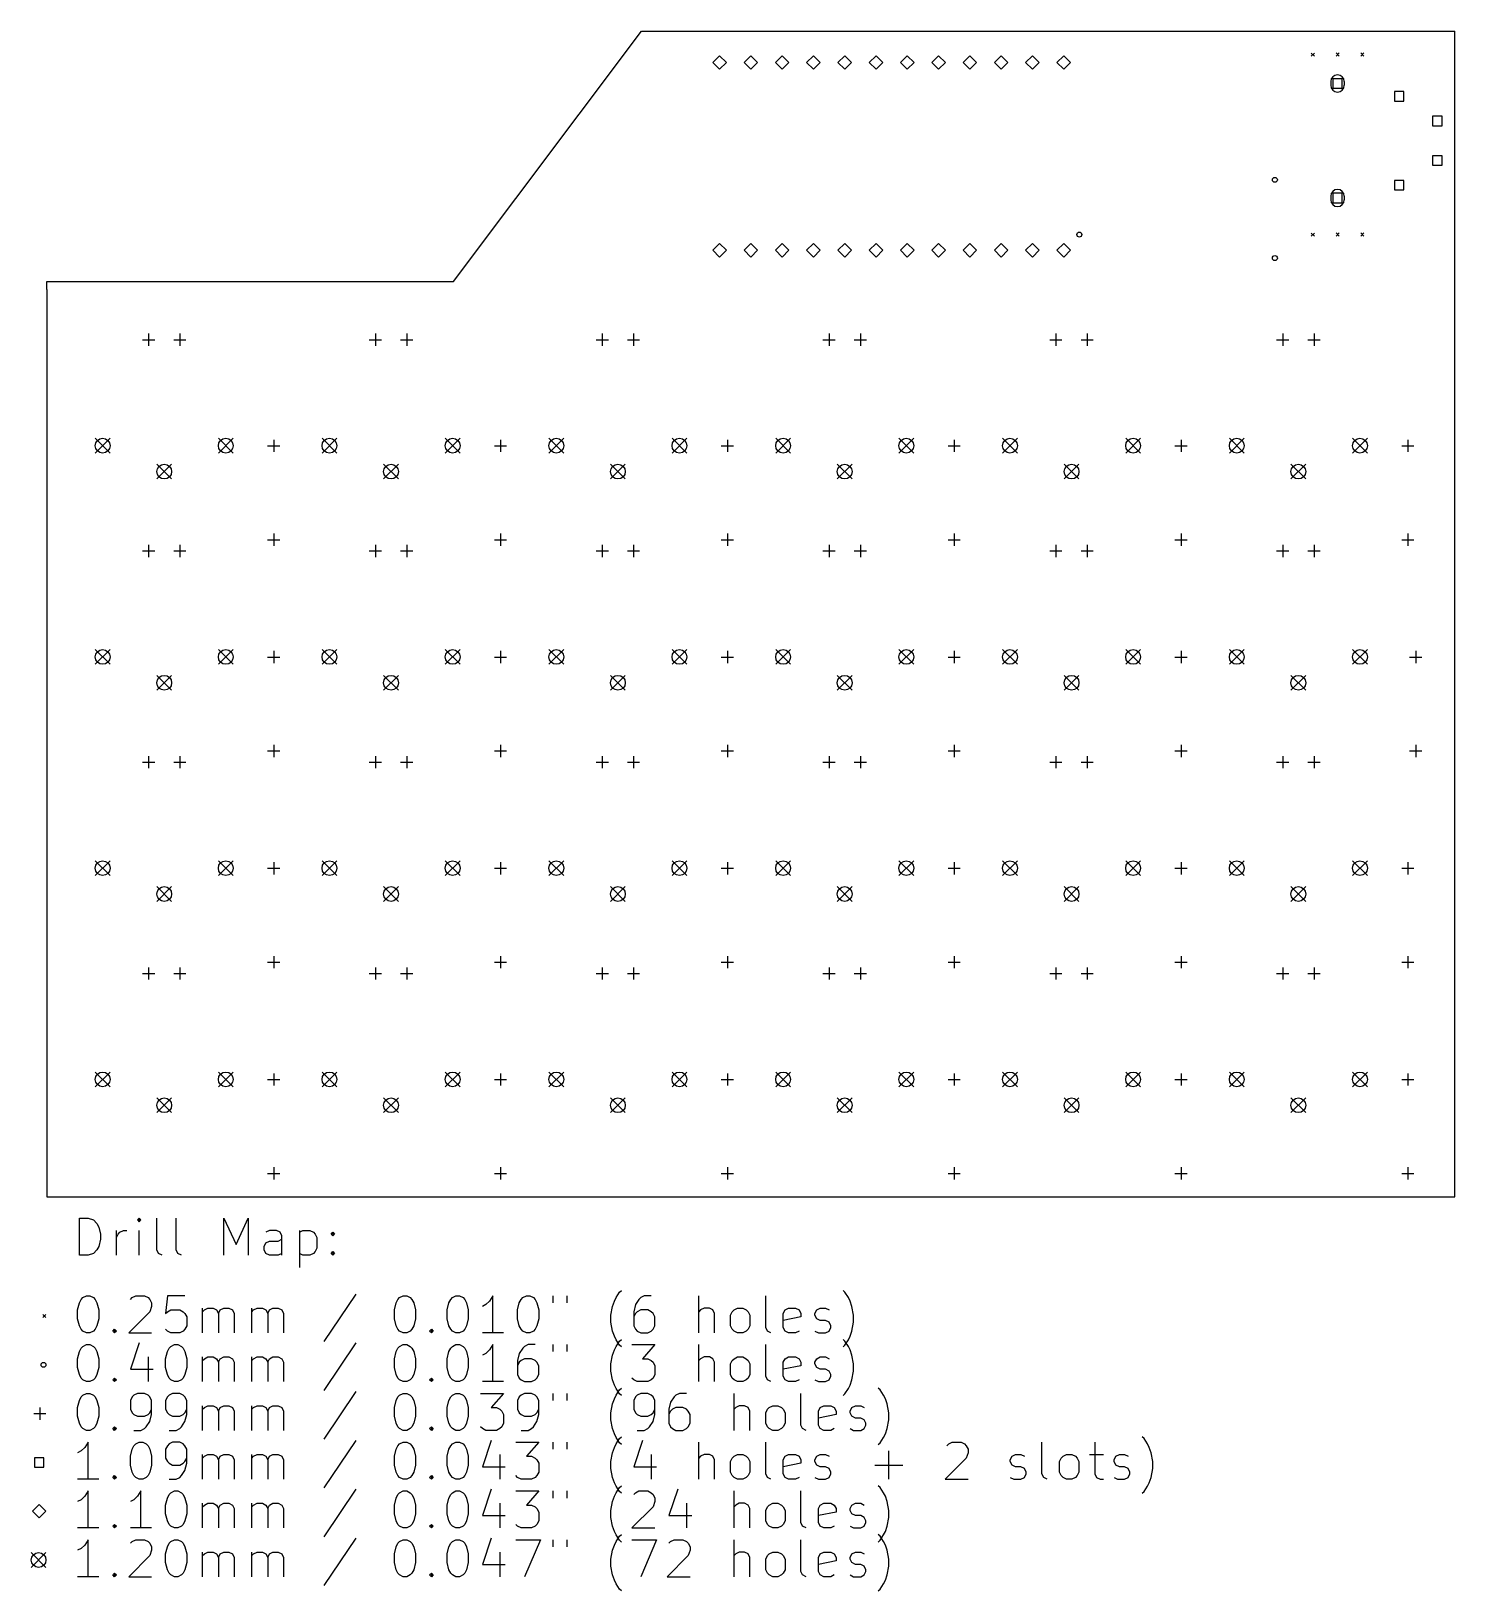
# Model space of a CAD drawing. Extents: x 19 to 135, y -149 to -23.
import ezdxf

# ---------------------------------------------------------------- set-up
doc = ezdxf.new("R2010")
doc.units = 0
doc.header["$MEASUREMENT"] = 0
doc.layers.add('BLACK', color=7, linetype='CONTINUOUS')

msp = doc.modelspace()

# ---------------------------------------------------------------- linework, layer by layer
at = {"layer": 'Black'}
for p, q in [((53.34, -43.18), (68.58, -22.86)), ((68.58, -22.86), (134.62, -22.86)), ((134.62, -117.475), (134.62, -22.86)), ((74.93, -24.85), (74.38, -25.4)), ((75.48, -25.4), (74.93, -24.85)), ((77.47, -24.85), (76.92, -25.4)), ((78.02, -25.4), (77.47, -24.85)), ((80.01, -24.85), (79.46, -25.4)), ((80.56, -25.4), (80.01, -24.85)), ((82.55, -24.85), (82, -25.4)), ((83.1, -25.4), (82.55, -24.85)), ((85.09, -24.85), (84.54, -25.4)), ((85.64, -25.4), (85.09, -24.85)), ((87.63, -24.85), (87.08, -25.4)), ((88.18, -25.4), (87.63, -24.85)), ((90.17, -24.85), (89.62, -25.4)), ((90.72, -25.4), (90.17, -24.85)), ((92.71, -24.85), (92.16, -25.4)), ((93.26, -25.4), (92.71, -24.85)), ((95.25, -24.85), (94.7, -25.4)), ((95.8, -25.4), (95.25, -24.85)), ((97.79, -24.85), (97.24, -25.4)), ((98.34, -25.4), (97.79, -24.85)), ((100.33, -24.85), (99.78, -25.4)), ((100.88, -25.4), (100.33, -24.85)), ((102.87, -24.85), (102.32, -25.4)), ((103.42, -25.4), (102.87, -24.85)), ((122.97, -24.65), (123.22, -24.9)), ((123.22, -24.65), (122.97, -24.9)), ((124.98, -24.63), (125.23, -24.88)), ((125.23, -24.63), (124.98, -24.88)), ((126.98, -24.63), (127.23, -24.88)), ((127.23, -24.63), (126.98, -24.88)), ((74.38, -25.4), (74.93, -25.95)), ((74.93, -25.95), (75.48, -25.4)), ((76.92, -25.4), (77.47, -25.95)), ((77.47, -25.95), (78.02, -25.4)), ((79.46, -25.4), (80.01, -25.95)), ((80.01, -25.95), (80.56, -25.4)), ((82, -25.4), (82.55, -25.95)), ((82.55, -25.95), (83.1, -25.4)), ((84.54, -25.4), (85.09, -25.95)), ((85.09, -25.95), (85.64, -25.4)), ((87.08, -25.4), (87.63, -25.95)), ((87.63, -25.95), (88.18, -25.4)), ((89.62, -25.4), (90.17, -25.95)), ((90.17, -25.95), (90.72, -25.4)), ((92.16, -25.4), (92.71, -25.95)), ((92.71, -25.95), (93.26, -25.4)), ((94.7, -25.4), (95.25, -25.95)), ((95.25, -25.95), (95.8, -25.4)), ((97.24, -25.4), (97.79, -25.95)), ((97.79, -25.95), (98.34, -25.4)), ((99.78, -25.4), (100.33, -25.95)), ((100.33, -25.95), (100.88, -25.4)), ((102.32, -25.4), (102.87, -25.95)), ((102.87, -25.95), (103.42, -25.4)), ((124.549, -26.9494), (124.549, -27.2542)), ((125.481, -26.7156), (124.709, -26.7156)), ((124.709, -26.7156), (124.709, -27.488)), ((124.709, -27.488), (125.481, -27.488)), ((125.481, -27.488), (125.481, -26.7156)), ((125.641, -26.9494), (125.641, -27.2542)), ((130.485, -27.757), (129.713, -27.757)), ((129.713, -27.757), (129.713, -28.5294)), ((130.485, -28.5294), (130.485, -27.757)), ((129.713, -28.5294), (130.485, -28.5294)), ((133.584, -29.7636), (132.811, -29.7636)), ((132.811, -29.7636), (132.811, -30.536)), ((133.584, -30.536), (133.584, -29.7636)), ((132.811, -30.536), (133.584, -30.536)), ((133.584, -32.964), (132.811, -32.964)), ((132.811, -32.964), (132.811, -33.7364)), ((132.811, -33.7364), (133.584, -33.7364)), ((133.584, -33.7364), (133.584, -32.964)), ((130.485, -34.9706), (129.713, -34.9706)), ((129.713, -34.9706), (129.713, -35.743)), ((130.485, -35.743), (130.485, -34.9706)), ((124.549, -36.2458), (124.549, -36.5506)), ((125.481, -36.012), (124.709, -36.012)), ((124.709, -36.012), (124.709, -36.7844)), ((125.481, -36.7844), (125.481, -36.012)), ((125.641, -36.2458), (125.641, -36.5506)), ((129.713, -35.743), (130.485, -35.743)), ((124.709, -36.7844), (125.481, -36.7844)), ((124.98, -39.235), (125.23, -39.485)), ((125.23, -39.235), (124.98, -39.485)), ((126.98, -39.235), (127.23, -39.485)), ((127.23, -39.235), (126.98, -39.485)), ((74.93, -40.09), (74.38, -40.64)), ((75.48, -40.64), (74.93, -40.09)), ((77.47, -40.09), (76.92, -40.64)), ((78.02, -40.64), (77.47, -40.09)), ((80.01, -40.09), (79.46, -40.64)), ((80.56, -40.64), (80.01, -40.09)), ((82.55, -40.09), (82, -40.64)), ((83.1, -40.64), (82.55, -40.09)), ((85.09, -40.09), (84.54, -40.64)), ((85.64, -40.64), (85.09, -40.09)), ((87.63, -40.09), (87.08, -40.64)), ((88.18, -40.64), (87.63, -40.09)), ((90.17, -40.09), (89.62, -40.64)), ((90.72, -40.64), (90.17, -40.09)), ((92.71, -40.09), (92.16, -40.64)), ((93.26, -40.64), (92.71, -40.09)), ((95.25, -40.09), (94.7, -40.64)), ((95.8, -40.64), (95.25, -40.09)), ((97.79, -40.09), (97.24, -40.64)), ((98.34, -40.64), (97.79, -40.09)), ((100.33, -40.09), (99.78, -40.64)), ((100.88, -40.64), (100.33, -40.09)), ((102.87, -40.09), (102.32, -40.64)), ((103.42, -40.64), (102.87, -40.09)), ((122.97, -39.255), (123.22, -39.505)), ((123.22, -39.255), (122.97, -39.505)), ((74.38, -40.64), (74.93, -41.19)), ((74.93, -41.19), (75.48, -40.64)), ((76.92, -40.64), (77.47, -41.19)), ((77.47, -41.19), (78.02, -40.64)), ((79.46, -40.64), (80.01, -41.19)), ((80.01, -41.19), (80.56, -40.64)), ((82, -40.64), (82.55, -41.19)), ((82.55, -41.19), (83.1, -40.64)), ((84.54, -40.64), (85.09, -41.19)), ((85.09, -41.19), (85.64, -40.64)), ((87.08, -40.64), (87.63, -41.19)), ((87.63, -41.19), (88.18, -40.64)), ((89.62, -40.64), (90.17, -41.19)), ((90.17, -41.19), (90.72, -40.64)), ((92.16, -40.64), (92.71, -41.19)), ((92.71, -41.19), (93.26, -40.64)), ((94.7, -40.64), (95.25, -41.19)), ((95.25, -41.19), (95.8, -40.64)), ((97.24, -40.64), (97.79, -41.19)), ((97.79, -41.19), (98.34, -40.64)), ((99.78, -40.64), (100.33, -41.19)), ((100.33, -41.19), (100.88, -40.64)), ((102.32, -40.64), (102.87, -41.19)), ((102.87, -41.19), (103.42, -40.64)), ((20.32, -43.815), (20.32, -43.18)), ((20.32, -43.18), (53.34, -43.18)), ((20.32, -43.815), (20.32, -117.475)), ((28.0797, -47.905), (29.0703, -47.905)), ((28.575, -47.4097), (28.575, -48.4003)), ((30.6197, -47.905), (31.6103, -47.905)), ((31.115, -47.4097), (31.115, -48.4003)), ((46.4947, -47.905), (47.4853, -47.905)), ((46.99, -47.4097), (46.99, -48.4003)), ((49.0347, -47.905), (50.0253, -47.905)), ((49.53, -47.4097), (49.53, -48.4003)), ((64.9097, -47.905), (65.9003, -47.905)), ((65.405, -47.4097), (65.405, -48.4003)), ((67.4497, -47.905), (68.4403, -47.905)), ((67.945, -47.4097), (67.945, -48.4003)), ((83.3247, -47.905), (84.3153, -47.905)), ((83.82, -47.4097), (83.82, -48.4003)), ((85.8647, -47.905), (86.8553, -47.905)), ((86.36, -47.4097), (86.36, -48.4003)), ((101.74, -47.905), (102.73, -47.905)), ((102.235, -47.4097), (102.235, -48.4003)), ((104.28, -47.905), (105.27, -47.905)), ((104.775, -47.4097), (104.775, -48.4003)), ((120.155, -47.905), (121.145, -47.905)), ((120.65, -47.4097), (120.65, -48.4003)), ((122.695, -47.905), (123.685, -47.905)), ((123.19, -47.4097), (123.19, -48.4003)), ((24.245, -55.905), (25.445, -57.105)), ((25.445, -55.905), (24.245, -57.105)), ((34.245, -55.905), (35.445, -57.105)), ((35.445, -55.905), (34.245, -57.105)), ((38.2397, -56.515), (39.2303, -56.515)), ((38.735, -56.0197), (38.735, -57.0103)), ((42.66, -55.905), (43.86, -57.105)), ((43.86, -55.905), (42.66, -57.105)), ((52.66, -55.905), (53.86, -57.105)), ((53.86, -55.905), (52.66, -57.105)), ((56.6547, -56.515), (57.6453, -56.515)), ((57.15, -56.0197), (57.15, -57.0103)), ((61.075, -55.905), (62.275, -57.105)), ((62.275, -55.905), (61.075, -57.105)), ((71.075, -55.905), (72.275, -57.105)), ((72.275, -55.905), (71.075, -57.105)), ((75.0697, -56.515), (76.0603, -56.515)), ((75.565, -56.0197), (75.565, -57.0103)), ((79.49, -55.905), (80.69, -57.105)), ((80.69, -55.905), (79.49, -57.105)), ((89.49, -55.905), (90.69, -57.105)), ((90.69, -55.905), (89.49, -57.105)), ((93.4847, -56.515), (94.4753, -56.515)), ((93.98, -56.0197), (93.98, -57.0103)), ((97.905, -55.905), (99.105, -57.105)), ((99.105, -55.905), (97.905, -57.105)), ((107.905, -55.905), (109.105, -57.105)), ((109.105, -55.905), (107.905, -57.105)), ((111.9, -56.515), (112.89, -56.515)), ((112.395, -56.0197), (112.395, -57.0103)), ((116.32, -55.905), (117.52, -57.105)), ((117.52, -55.905), (116.32, -57.105)), ((126.32, -55.905), (127.52, -57.105)), ((127.52, -55.905), (126.32, -57.105)), ((130.315, -56.515), (131.305, -56.515)), ((130.81, -56.0197), (130.81, -57.0103)), ((29.245, -58.005), (30.445, -59.205)), ((30.445, -58.005), (29.245, -59.205)), ((47.66, -58.005), (48.86, -59.205)), ((48.86, -58.005), (47.66, -59.205)), ((66.075, -58.005), (67.275, -59.205)), ((67.275, -58.005), (66.075, -59.205)), ((84.49, -58.005), (85.69, -59.205)), ((85.69, -58.005), (84.49, -59.205)), ((102.905, -58.005), (104.105, -59.205)), ((104.105, -58.005), (102.905, -59.205)), ((121.32, -58.005), (122.52, -59.205)), ((122.52, -58.005), (121.32, -59.205)), ((28.575, -64.5547), (28.575, -65.5453)), ((31.115, -64.5547), (31.115, -65.5453)), ((38.2397, -64.135), (39.2303, -64.135)), ((38.735, -63.6397), (38.735, -64.6303)), ((46.99, -64.5547), (46.99, -65.5453)), ((49.53, -64.5547), (49.53, -65.5453)), ((56.6547, -64.135), (57.6453, -64.135)), ((57.15, -63.6397), (57.15, -64.6303)), ((65.405, -64.5547), (65.405, -65.5453)), ((67.945, -64.5547), (67.945, -65.5453)), ((75.0697, -64.135), (76.0603, -64.135)), ((75.565, -63.6397), (75.565, -64.6303)), ((83.82, -64.5547), (83.82, -65.5453)), ((86.36, -64.5547), (86.36, -65.5453)), ((93.4847, -64.135), (94.4753, -64.135)), ((93.98, -63.6397), (93.98, -64.6303)), ((102.235, -64.5547), (102.235, -65.5453)), ((104.775, -64.5547), (104.775, -65.5453)), ((111.9, -64.135), (112.89, -64.135)), ((112.395, -63.6397), (112.395, -64.6303)), ((120.65, -64.5547), (120.65, -65.5453)), ((123.19, -64.5547), (123.19, -65.5453)), ((130.315, -64.135), (131.305, -64.135)), ((130.81, -63.6397), (130.81, -64.6303)), ((28.0797, -65.05), (29.0703, -65.05)), ((30.6197, -65.05), (31.6103, -65.05)), ((46.4947, -65.05), (47.4853, -65.05)), ((49.0347, -65.05), (50.0253, -65.05)), ((64.9097, -65.05), (65.9003, -65.05)), ((67.4497, -65.05), (68.4403, -65.05)), ((83.3247, -65.05), (84.3153, -65.05)), ((85.8647, -65.05), (86.8553, -65.05)), ((101.74, -65.05), (102.73, -65.05)), ((104.28, -65.05), (105.27, -65.05)), ((120.155, -65.05), (121.145, -65.05)), ((122.695, -65.05), (123.685, -65.05)), ((24.245, -73.05), (25.445, -74.25)), ((25.445, -73.05), (24.245, -74.25)), ((34.245, -73.05), (35.445, -74.25)), ((35.445, -73.05), (34.245, -74.25)), ((38.735, -73.1647), (38.735, -74.1553)), ((42.66, -73.05), (43.86, -74.25)), ((43.86, -73.05), (42.66, -74.25)), ((52.66, -73.05), (53.86, -74.25)), ((53.86, -73.05), (52.66, -74.25)), ((57.15, -73.1647), (57.15, -74.1553)), ((61.075, -73.05), (62.275, -74.25)), ((62.275, -73.05), (61.075, -74.25)), ((71.075, -73.05), (72.275, -74.25)), ((72.275, -73.05), (71.075, -74.25)), ((75.565, -73.1647), (75.565, -74.1553)), ((79.49, -73.05), (80.69, -74.25)), ((80.69, -73.05), (79.49, -74.25)), ((89.49, -73.05), (90.69, -74.25)), ((90.69, -73.05), (89.49, -74.25)), ((93.98, -73.1647), (93.98, -74.1553)), ((97.905, -73.05), (99.105, -74.25)), ((99.105, -73.05), (97.905, -74.25)), ((107.905, -73.05), (109.105, -74.25)), ((109.105, -73.05), (107.905, -74.25)), ((112.395, -73.1647), (112.395, -74.1553)), ((116.32, -73.05), (117.52, -74.25)), ((117.52, -73.05), (116.32, -74.25)), ((126.32, -73.05), (127.52, -74.25)), ((127.52, -73.05), (126.32, -74.25)), ((131.445, -73.1647), (131.445, -74.1553)), ((38.2397, -73.66), (39.2303, -73.66)), ((56.6547, -73.66), (57.6453, -73.66)), ((75.0697, -73.66), (76.0603, -73.66)), ((93.4847, -73.66), (94.4753, -73.66)), ((111.9, -73.66), (112.89, -73.66)), ((130.95, -73.66), (131.94, -73.66)), ((29.245, -75.15), (30.445, -76.35)), ((30.445, -75.15), (29.245, -76.35)), ((47.66, -75.15), (48.86, -76.35)), ((48.86, -75.15), (47.66, -76.35)), ((66.075, -75.15), (67.275, -76.35)), ((67.275, -75.15), (66.075, -76.35)), ((84.49, -75.15), (85.69, -76.35)), ((85.69, -75.15), (84.49, -76.35)), ((102.905, -75.15), (104.105, -76.35)), ((104.105, -75.15), (102.905, -76.35)), ((121.32, -75.15), (122.52, -76.35)), ((122.52, -75.15), (121.32, -76.35)), ((38.735, -80.7847), (38.735, -81.7753)), ((57.15, -80.7847), (57.15, -81.7753)), ((75.565, -80.7847), (75.565, -81.7753)), ((93.98, -80.7847), (93.98, -81.7753)), ((112.395, -80.7847), (112.395, -81.7753)), ((131.445, -80.7847), (131.445, -81.7753)), ((28.0797, -82.195), (29.0703, -82.195)), ((28.575, -81.6997), (28.575, -82.6903)), ((30.6197, -82.195), (31.6103, -82.195)), ((31.115, -81.6997), (31.115, -82.6903)), ((38.2397, -81.28), (39.2303, -81.28)), ((46.4947, -82.195), (47.4853, -82.195)), ((46.99, -81.6997), (46.99, -82.6903)), ((49.0347, -82.195), (50.0253, -82.195)), ((49.53, -81.6997), (49.53, -82.6903)), ((56.6547, -81.28), (57.6453, -81.28)), ((64.9097, -82.195), (65.9003, -82.195)), ((65.405, -81.6997), (65.405, -82.6903)), ((67.4497, -82.195), (68.4403, -82.195)), ((67.945, -81.6997), (67.945, -82.6903)), ((75.0697, -81.28), (76.0603, -81.28)), ((83.3247, -82.195), (84.3153, -82.195)), ((83.82, -81.6997), (83.82, -82.6903)), ((85.8647, -82.195), (86.8553, -82.195)), ((86.36, -81.6997), (86.36, -82.6903)), ((93.4847, -81.28), (94.4753, -81.28)), ((101.74, -82.195), (102.73, -82.195)), ((102.235, -81.6997), (102.235, -82.6903)), ((104.28, -82.195), (105.27, -82.195)), ((104.775, -81.6997), (104.775, -82.6903)), ((111.9, -81.28), (112.89, -81.28)), ((120.155, -82.195), (121.145, -82.195)), ((120.65, -81.6997), (120.65, -82.6903)), ((122.695, -82.195), (123.685, -82.195)), ((123.19, -81.6997), (123.19, -82.6903)), ((130.95, -81.28), (131.94, -81.28)), ((24.245, -90.195), (25.445, -91.395)), ((25.445, -90.195), (24.245, -91.395)), ((34.245, -90.195), (35.445, -91.395)), ((35.445, -90.195), (34.245, -91.395)), ((38.2397, -90.805), (39.2303, -90.805)), ((38.735, -90.3097), (38.735, -91.3003)), ((42.66, -90.195), (43.86, -91.395)), ((43.86, -90.195), (42.66, -91.395)), ((52.66, -90.195), (53.86, -91.395)), ((53.86, -90.195), (52.66, -91.395)), ((56.6547, -90.805), (57.6453, -90.805)), ((57.15, -90.3097), (57.15, -91.3003)), ((61.075, -90.195), (62.275, -91.395)), ((62.275, -90.195), (61.075, -91.395)), ((71.075, -90.195), (72.275, -91.395)), ((72.275, -90.195), (71.075, -91.395)), ((75.0697, -90.805), (76.0603, -90.805)), ((75.565, -90.3097), (75.565, -91.3003)), ((79.49, -90.195), (80.69, -91.395)), ((80.69, -90.195), (79.49, -91.395)), ((89.49, -90.195), (90.69, -91.395)), ((90.69, -90.195), (89.49, -91.395)), ((93.4847, -90.805), (94.4753, -90.805)), ((93.98, -90.3097), (93.98, -91.3003)), ((97.905, -90.195), (99.105, -91.395)), ((99.105, -90.195), (97.905, -91.395)), ((107.905, -90.195), (109.105, -91.395)), ((109.105, -90.195), (107.905, -91.395)), ((111.9, -90.805), (112.89, -90.805)), ((112.395, -90.3097), (112.395, -91.3003)), ((116.32, -90.195), (117.52, -91.395)), ((117.52, -90.195), (116.32, -91.395)), ((126.32, -90.195), (127.52, -91.395)), ((127.52, -90.195), (126.32, -91.395)), ((130.315, -90.805), (131.305, -90.805)), ((130.81, -90.3097), (130.81, -91.3003)), ((29.245, -92.295), (30.445, -93.495)), ((30.445, -92.295), (29.245, -93.495)), ((47.66, -92.295), (48.86, -93.495)), ((48.86, -92.295), (47.66, -93.495)), ((66.075, -92.295), (67.275, -93.495)), ((67.275, -92.295), (66.075, -93.495)), ((84.49, -92.295), (85.69, -93.495)), ((85.69, -92.295), (84.49, -93.495)), ((102.905, -92.295), (104.105, -93.495)), ((104.105, -92.295), (102.905, -93.495)), ((121.32, -92.295), (122.52, -93.495)), ((122.52, -92.295), (121.32, -93.495)), ((38.2397, -98.425), (39.2303, -98.425)), ((38.735, -97.9297), (38.735, -98.9203)), ((56.6547, -98.425), (57.6453, -98.425)), ((57.15, -97.9297), (57.15, -98.9203)), ((75.0697, -98.425), (76.0603, -98.425)), ((75.565, -97.9297), (75.565, -98.9203)), ((93.4847, -98.425), (94.4753, -98.425)), ((93.98, -97.9297), (93.98, -98.9203)), ((111.9, -98.425), (112.89, -98.425)), ((112.395, -97.9297), (112.395, -98.9203)), ((130.315, -98.425), (131.305, -98.425)), ((130.81, -97.9297), (130.81, -98.9203)), ((28.0797, -99.34), (29.0703, -99.34)), ((28.575, -98.8447), (28.575, -99.8353)), ((30.6197, -99.34), (31.6103, -99.34)), ((31.115, -98.8447), (31.115, -99.8353)), ((46.4947, -99.34), (47.4853, -99.34)), ((46.99, -98.8447), (46.99, -99.8353)), ((49.0347, -99.34), (50.0253, -99.34)), ((49.53, -98.8447), (49.53, -99.8353)), ((64.9097, -99.34), (65.9003, -99.34)), ((65.405, -98.8447), (65.405, -99.8353)), ((67.4497, -99.34), (68.4403, -99.34)), ((67.945, -98.8447), (67.945, -99.8353)), ((83.3247, -99.34), (84.3153, -99.34)), ((83.82, -98.8447), (83.82, -99.8353)), ((85.8647, -99.34), (86.8553, -99.34)), ((86.36, -98.8447), (86.36, -99.8353)), ((101.74, -99.34), (102.73, -99.34)), ((102.235, -98.8447), (102.235, -99.8353)), ((104.28, -99.34), (105.27, -99.34)), ((104.775, -98.8447), (104.775, -99.8353)), ((120.155, -99.34), (121.145, -99.34)), ((120.65, -98.8447), (120.65, -99.8353)), ((122.695, -99.34), (123.685, -99.34)), ((123.19, -98.8447), (123.19, -99.8353)), ((24.245, -107.34), (25.445, -108.54)), ((25.445, -107.34), (24.245, -108.54)), ((34.245, -107.34), (35.445, -108.54)), ((35.445, -107.34), (34.245, -108.54)), ((38.735, -107.455), (38.735, -108.445)), ((42.66, -107.34), (43.86, -108.54)), ((43.86, -107.34), (42.66, -108.54)), ((52.66, -107.34), (53.86, -108.54)), ((53.86, -107.34), (52.66, -108.54)), ((57.15, -107.455), (57.15, -108.445)), ((61.075, -107.34), (62.275, -108.54)), ((62.275, -107.34), (61.075, -108.54)), ((71.075, -107.34), (72.275, -108.54)), ((72.275, -107.34), (71.075, -108.54)), ((75.565, -107.455), (75.565, -108.445)), ((79.49, -107.34), (80.69, -108.54)), ((80.69, -107.34), (79.49, -108.54)), ((89.49, -107.34), (90.69, -108.54)), ((90.69, -107.34), (89.49, -108.54)), ((93.98, -107.455), (93.98, -108.445)), ((97.905, -107.34), (99.105, -108.54)), ((99.105, -107.34), (97.905, -108.54)), ((107.905, -107.34), (109.105, -108.54)), ((109.105, -107.34), (107.905, -108.54)), ((112.395, -107.455), (112.395, -108.445)), ((116.32, -107.34), (117.52, -108.54)), ((117.52, -107.34), (116.32, -108.54)), ((126.32, -107.34), (127.52, -108.54)), ((127.52, -107.34), (126.32, -108.54)), ((130.81, -107.455), (130.81, -108.445)), ((38.2397, -107.95), (39.2303, -107.95)), ((56.6547, -107.95), (57.6453, -107.95)), ((75.0697, -107.95), (76.0603, -107.95)), ((93.4847, -107.95), (94.4753, -107.95)), ((111.9, -107.95), (112.89, -107.95)), ((130.315, -107.95), (131.305, -107.95)), ((29.245, -109.44), (30.445, -110.64)), ((30.445, -109.44), (29.245, -110.64)), ((47.66, -109.44), (48.86, -110.64)), ((48.86, -109.44), (47.66, -110.64)), ((66.075, -109.44), (67.275, -110.64)), ((67.275, -109.44), (66.075, -110.64)), ((84.49, -109.44), (85.69, -110.64)), ((85.69, -109.44), (84.49, -110.64)), ((102.905, -109.44), (104.105, -110.64)), ((104.105, -109.44), (102.905, -110.64)), ((121.32, -109.44), (122.52, -110.64)), ((122.52, -109.44), (121.32, -110.64)), ((38.735, -115.075), (38.735, -116.065)), ((57.15, -115.075), (57.15, -116.065)), ((75.565, -115.075), (75.565, -116.065)), ((93.98, -115.075), (93.98, -116.065)), ((112.395, -115.075), (112.395, -116.065)), ((130.81, -115.075), (130.81, -116.065)), ((38.2397, -115.57), (39.2303, -115.57)), ((56.6547, -115.57), (57.6453, -115.57)), ((75.0697, -115.57), (76.0603, -115.57)), ((93.4847, -115.57), (94.4753, -115.57)), ((111.9, -115.57), (112.89, -115.57)), ((130.315, -115.57), (131.305, -115.57)), ((20.32, -117.475), (134.62, -117.475)), ((22.9593, -122.207), (22.9593, -119.207)), ((22.9593, -119.207), (23.6736, -119.207)), ((23.6736, -119.207), (24.1021, -119.35)), ((24.1021, -119.35), (24.3879, -119.636)), ((24.3879, -119.636), (24.5307, -119.921)), ((24.5307, -119.921), (24.6736, -120.493)), ((25.9593, -122.207), (25.9593, -120.207)), ((26.245, -120.35), (26.5307, -120.207)), ((26.5307, -120.207), (26.8164, -120.207)), ((27.8164, -119.207), (27.6736, -119.35)), ((27.6736, -119.35), (27.8164, -119.493)), ((27.9593, -119.35), (27.8164, -119.207)), ((27.8164, -119.207), (27.8164, -119.493)), ((27.8164, -119.493), (27.9593, -119.35)), ((27.8164, -122.207), (27.8164, -120.207)), ((29.245, -121.779), (29.245, -119.207)), ((30.8164, -121.779), (30.8164, -119.207)), ((34.6736, -122.207), (34.6736, -119.207)), ((34.6736, -119.207), (35.6736, -121.35)), ((35.6736, -121.35), (36.6736, -119.207)), ((36.6736, -119.207), (36.6736, -122.207)), ((38.3879, -120.207), (38.1021, -120.35)), ((38.9593, -120.207), (38.3879, -120.207)), ((39.245, -120.35), (38.9593, -120.207)), ((40.8164, -120.207), (40.8164, -123.207)), ((40.8164, -120.35), (41.1021, -120.207)), ((41.1021, -120.207), (41.6736, -120.207)), ((41.6736, -120.207), (41.9593, -120.35)), ((24.5307, -121.493), (24.3879, -121.779)), ((24.6736, -120.921), (24.5307, -121.493)), ((24.6736, -120.493), (24.6736, -120.921)), ((25.9593, -120.779), (26.1021, -120.493)), ((26.1021, -120.493), (26.245, -120.35)), ((37.9593, -121.493), (38.1021, -121.207)), ((37.9593, -121.779), (37.9593, -121.493)), ((38.1021, -121.207), (38.3879, -121.064)), ((38.3879, -121.064), (39.1021, -121.064)), ((39.1021, -121.064), (39.3879, -120.921)), ((39.3879, -120.636), (39.245, -120.35)), ((39.3879, -122.207), (39.3879, -120.636)), ((41.9593, -120.35), (42.1021, -120.493)), ((42.1021, -120.493), (42.245, -120.779)), ((42.245, -120.779), (42.245, -121.636)), ((43.3879, -120.493), (43.5307, -120.35)), ((43.5307, -120.636), (43.3879, -120.493)), ((43.5307, -120.35), (43.6736, -120.493)), ((43.5307, -120.35), (43.5307, -120.636)), ((43.6736, -120.493), (43.5307, -120.636)), ((23.6736, -122.207), (22.9593, -122.207)), ((24.1021, -122.064), (23.6736, -122.207)), ((24.3879, -121.779), (24.1021, -122.064)), ((29.3879, -122.064), (29.245, -121.779)), ((29.6736, -122.207), (29.3879, -122.064)), ((30.9593, -122.064), (30.8164, -121.779)), ((31.245, -122.207), (30.9593, -122.064)), ((38.1021, -122.064), (37.9593, -121.779)), ((38.3879, -122.207), (38.1021, -122.064)), ((39.1021, -122.207), (38.3879, -122.207)), ((39.3879, -122.064), (39.1021, -122.207)), ((41.1021, -122.207), (40.8164, -122.064)), ((41.6736, -122.207), (41.1021, -122.207)), ((41.9593, -122.064), (41.6736, -122.207)), ((42.1021, -121.921), (41.9593, -122.064)), ((42.245, -121.636), (42.1021, -121.921)), ((43.3879, -122.064), (43.5307, -121.921)), ((43.5307, -122.207), (43.3879, -122.064)), ((43.5307, -121.921), (43.6736, -122.064)), ((43.5307, -121.921), (43.5307, -122.207)), ((43.6736, -122.064), (43.5307, -122.207)), ((66.5307, -125.65), (66.8164, -125.221)), ((66.8164, -125.221), (66.9593, -125.079)), ((85.1021, -125.221), (84.9593, -125.079)), ((85.3879, -125.65), (85.1021, -125.221)), ((22.8164, -126.65), (22.9593, -126.079)), ((22.9593, -126.079), (23.1021, -125.793)), ((23.1021, -125.793), (23.245, -125.65)), ((23.245, -125.65), (23.5307, -125.507)), ((23.5307, -125.507), (23.8164, -125.507)), ((23.8164, -125.507), (24.1021, -125.65)), ((24.1021, -125.65), (24.245, -125.793)), ((24.245, -125.793), (24.3879, -126.079)), ((24.3879, -126.079), (24.5307, -126.65)), ((27.1021, -125.793), (27.245, -125.65)), ((27.245, -125.65), (27.5307, -125.507)), ((27.5307, -125.507), (28.245, -125.507)), ((28.245, -125.507), (28.5307, -125.65)), ((28.5307, -125.65), (28.6736, -125.793)), ((28.6736, -125.793), (28.8164, -126.079)), ((28.8164, -126.364), (28.6736, -126.793)), ((28.8164, -126.079), (28.8164, -126.364)), ((30.1021, -125.507), (29.9593, -126.936)), ((31.5307, -125.507), (30.1021, -125.507)), ((32.9593, -128.507), (32.9593, -126.507)), ((33.1021, -126.65), (33.3879, -126.507)), ((33.3879, -126.507), (33.8164, -126.507)), ((33.8164, -126.507), (34.1021, -126.65)), ((34.3879, -126.65), (34.6736, -126.507)), ((34.6736, -126.507), (35.1021, -126.507)), ((35.1021, -126.507), (35.3879, -126.65)), ((36.9593, -128.507), (36.9593, -126.507)), ((37.1021, -126.65), (37.3879, -126.507)), ((37.3879, -126.507), (37.8164, -126.507)), ((37.8164, -126.507), (38.1021, -126.65)), ((38.3879, -126.65), (38.6736, -126.507)), ((38.6736, -126.507), (39.1021, -126.507)), ((39.1021, -126.507), (39.3879, -126.65)), ((45.3879, -125.364), (42.8164, -129.221)), ((48.5307, -126.65), (48.6736, -126.079)), ((48.6736, -126.079), (48.8164, -125.793)), ((48.8164, -125.793), (48.9593, -125.65)), ((48.9593, -125.65), (49.245, -125.507)), ((49.245, -125.507), (49.5307, -125.507)), ((49.5307, -125.507), (49.8164, -125.65)), ((49.8164, -125.65), (49.9593, -125.793)), ((49.9593, -125.793), (50.1021, -126.079)), ((50.1021, -126.079), (50.245, -126.65)), ((52.8164, -126.65), (52.9593, -126.079)), ((52.9593, -126.079), (53.1021, -125.793)), ((53.1021, -125.793), (53.245, -125.65)), ((53.245, -125.65), (53.5307, -125.507)), ((53.5307, -125.507), (53.8164, -125.507)), ((53.8164, -125.507), (54.1021, -125.65)), ((54.1021, -125.65), (54.245, -125.793)), ((54.245, -125.793), (54.3879, -126.079)), ((54.3879, -126.079), (54.5307, -126.65)), ((55.9593, -126.221), (55.6736, -126.364)), ((56.245, -125.936), (55.9593, -126.221)), ((56.5307, -125.507), (56.245, -125.936)), ((56.5307, -128.507), (56.5307, -125.507)), ((58.5307, -126.65), (58.6736, -126.079)), ((58.6736, -126.079), (58.8164, -125.793)), ((58.8164, -125.793), (58.9593, -125.65)), ((58.9593, -125.65), (59.245, -125.507)), ((59.245, -125.507), (59.5307, -125.507)), ((59.5307, -125.507), (59.8164, -125.65)), ((59.8164, -125.65), (59.9593, -125.793)), ((59.9593, -125.793), (60.1021, -126.079)), ((60.1021, -126.079), (60.245, -126.65)), ((61.3879, -125.507), (61.3879, -126.079)), ((62.5307, -125.507), (62.5307, -126.079)), ((66.1021, -127.079), (66.245, -126.364)), ((66.245, -126.364), (66.3879, -125.936)), ((66.3879, -125.936), (66.5307, -125.65)), ((68.1021, -126.221), (67.9593, -126.793)), ((68.3879, -125.793), (68.1021, -126.221)), ((68.5307, -125.65), (68.3879, -125.793)), ((68.8164, -125.507), (68.5307, -125.65)), ((69.3879, -125.507), (68.8164, -125.507)), ((73.245, -128.507), (73.245, -125.507)), ((73.6736, -126.507), (73.3879, -126.65)), ((74.1021, -126.507), (73.6736, -126.507)), ((74.3879, -126.65), (74.1021, -126.507)), ((76.1021, -126.65), (76.3879, -126.507)), ((76.3879, -126.507), (76.8164, -126.507)), ((76.8164, -126.507), (77.1021, -126.65)), ((78.6736, -128.079), (78.6736, -125.507)), ((80.245, -126.65), (80.5307, -126.507)), ((80.5307, -126.507), (81.1021, -126.507)), ((81.1021, -126.507), (81.3879, -126.65)), ((82.8164, -126.65), (83.1021, -126.507)), ((83.1021, -126.507), (83.5307, -126.507)), ((83.5307, -126.507), (83.8164, -126.65)), ((85.5307, -125.936), (85.3879, -125.65)), ((85.6736, -126.364), (85.5307, -125.936)), ((85.8164, -127.079), (85.6736, -126.364)), ((19.995, -127.025), (20.245, -127.275)), ((20.245, -127.025), (19.995, -127.275)), ((22.8164, -127.364), (22.8164, -126.65)), ((22.9593, -127.936), (22.8164, -127.364)), ((24.5307, -127.364), (24.3879, -127.936)), ((24.5307, -126.65), (24.5307, -127.364)), ((28.6736, -126.793), (26.9593, -128.507)), ((29.9593, -126.936), (30.1021, -126.793)), ((30.1021, -126.793), (30.3879, -126.65)), ((30.3879, -126.65), (31.1021, -126.65)), ((31.1021, -126.65), (31.3879, -126.793)), ((31.3879, -126.793), (31.5307, -126.936)), ((31.5307, -126.936), (31.6736, -127.221)), ((31.6736, -127.221), (31.6736, -127.936)), ((32.9593, -126.793), (33.1021, -126.65)), ((34.1021, -126.65), (34.245, -126.936)), ((34.245, -126.936), (34.3879, -126.65)), ((34.245, -126.936), (34.245, -128.507)), ((35.3879, -126.65), (35.5307, -126.936)), ((35.5307, -126.936), (35.5307, -128.507)), ((36.9593, -126.793), (37.1021, -126.65)), ((38.1021, -126.65), (38.245, -126.936)), ((38.245, -126.936), (38.3879, -126.65)), ((38.245, -126.936), (38.245, -128.507)), ((39.3879, -126.65), (39.5307, -126.936)), ((39.5307, -126.936), (39.5307, -128.507)), ((48.5307, -127.364), (48.5307, -126.65)), ((48.6736, -127.936), (48.5307, -127.364)), ((50.245, -127.364), (50.1021, -127.936)), ((50.245, -126.65), (50.245, -127.364)), ((52.8164, -127.364), (52.8164, -126.65)), ((52.9593, -127.936), (52.8164, -127.364)), ((54.5307, -127.364), (54.3879, -127.936)), ((54.5307, -126.65), (54.5307, -127.364)), ((58.5307, -127.364), (58.5307, -126.65)), ((58.6736, -127.936), (58.5307, -127.364)), ((60.245, -127.364), (60.1021, -127.936)), ((60.245, -126.65), (60.245, -127.364)), ((66.1021, -127.65), (66.1021, -127.079)), ((66.245, -128.364), (66.1021, -127.65)), ((67.9593, -126.793), (67.9593, -127.936)), ((68.1021, -126.936), (67.9593, -127.221)), ((68.245, -126.793), (68.1021, -126.936)), ((68.5307, -126.65), (68.245, -126.793)), ((69.1021, -126.65), (68.5307, -126.65)), ((69.3879, -126.793), (69.1021, -126.65)), ((69.5307, -126.936), (69.3879, -126.793)), ((69.6736, -127.221), (69.5307, -126.936)), ((69.6736, -127.936), (69.6736, -127.221)), ((73.3879, -126.65), (73.245, -126.793)), ((74.5307, -126.936), (74.3879, -126.65)), ((74.5307, -128.507), (74.5307, -126.936)), ((75.8164, -127.079), (75.9593, -126.793)), ((75.8164, -127.936), (75.8164, -127.079)), ((75.9593, -126.793), (76.1021, -126.65)), ((77.1021, -126.65), (77.245, -126.793)), ((77.245, -126.793), (77.3879, -127.079)), ((77.3879, -127.079), (77.3879, -127.936)), ((80.1021, -126.936), (80.245, -126.65)), ((80.1021, -128.079), (80.1021, -126.936)), ((81.5307, -127.221), (80.1021, -127.507)), ((81.3879, -126.65), (81.5307, -126.936)), ((81.5307, -126.936), (81.5307, -127.221)), ((82.6736, -126.936), (82.8164, -126.65)), ((82.6736, -127.079), (82.6736, -126.936)), ((82.8164, -127.364), (82.6736, -127.079)), ((83.1021, -127.507), (82.8164, -127.364)), ((83.5307, -127.507), (83.1021, -127.507)), ((83.8164, -127.65), (83.5307, -127.507)), ((83.9593, -127.936), (83.8164, -127.65)), ((85.6736, -128.364), (85.8164, -127.65)), ((85.8164, -127.65), (85.8164, -127.079)), ((23.1021, -128.221), (22.9593, -127.936)), ((23.245, -128.364), (23.1021, -128.221)), ((23.5307, -128.507), (23.245, -128.364)), ((23.8164, -128.507), (23.5307, -128.507)), ((24.1021, -128.364), (23.8164, -128.507)), ((24.245, -128.221), (24.1021, -128.364)), ((24.3879, -127.936), (24.245, -128.221)), ((25.6736, -128.364), (25.8164, -128.221)), ((25.8164, -128.507), (25.6736, -128.364)), ((25.8164, -128.221), (25.9593, -128.364)), ((25.8164, -128.221), (25.8164, -128.507)), ((25.9593, -128.364), (25.8164, -128.507)), ((26.9593, -128.507), (28.8164, -128.507)), ((30.1021, -128.364), (29.9593, -128.221)), ((30.3879, -128.507), (30.1021, -128.364)), ((31.1021, -128.507), (30.3879, -128.507)), ((31.3879, -128.364), (31.1021, -128.507)), ((31.5307, -128.221), (31.3879, -128.364)), ((31.6736, -127.936), (31.5307, -128.221)), ((48.8164, -128.221), (48.6736, -127.936)), ((48.9593, -128.364), (48.8164, -128.221)), ((49.245, -128.507), (48.9593, -128.364)), ((49.5307, -128.507), (49.245, -128.507)), ((49.8164, -128.364), (49.5307, -128.507)), ((49.9593, -128.221), (49.8164, -128.364)), ((50.1021, -127.936), (49.9593, -128.221)), ((51.3879, -128.364), (51.5307, -128.221)), ((51.5307, -128.507), (51.3879, -128.364)), ((51.5307, -128.221), (51.6736, -128.364)), ((51.5307, -128.221), (51.5307, -128.507)), ((51.6736, -128.364), (51.5307, -128.507)), ((53.1021, -128.221), (52.9593, -127.936)), ((53.245, -128.364), (53.1021, -128.221)), ((53.5307, -128.507), (53.245, -128.364)), ((53.8164, -128.507), (53.5307, -128.507)), ((54.1021, -128.364), (53.8164, -128.507)), ((54.245, -128.221), (54.1021, -128.364)), ((54.3879, -127.936), (54.245, -128.221)), ((57.3879, -128.507), (55.6736, -128.507)), ((58.8164, -128.221), (58.6736, -127.936)), ((58.9593, -128.364), (58.8164, -128.221)), ((59.245, -128.507), (58.9593, -128.364)), ((59.5307, -128.507), (59.245, -128.507)), ((59.8164, -128.364), (59.5307, -128.507)), ((59.9593, -128.221), (59.8164, -128.364)), ((60.1021, -127.936), (59.9593, -128.221)), ((66.3879, -128.793), (66.245, -128.364)), ((66.5307, -129.079), (66.3879, -128.793)), ((66.8164, -129.507), (66.5307, -129.079)), ((66.8164, -129.181), (66.9593, -129.039)), ((67.9593, -127.936), (68.1021, -128.221)), ((68.1021, -128.221), (68.245, -128.364)), ((68.245, -128.364), (68.5307, -128.507)), ((68.5307, -128.507), (69.1021, -128.507)), ((69.1021, -128.507), (69.3879, -128.364)), ((69.3879, -128.364), (69.5307, -128.221)), ((69.5307, -128.221), (69.6736, -127.936)), ((75.9593, -128.221), (75.8164, -127.936)), ((76.1021, -128.364), (75.9593, -128.221)), ((76.3879, -128.507), (76.1021, -128.364)), ((76.8164, -128.507), (76.3879, -128.507)), ((77.1021, -128.364), (76.8164, -128.507)), ((77.245, -128.221), (77.1021, -128.364)), ((77.3879, -127.936), (77.245, -128.221)), ((78.8164, -128.364), (78.6736, -128.079)), ((79.1021, -128.507), (78.8164, -128.364)), ((80.245, -128.364), (80.1021, -128.079)), ((80.5307, -128.507), (80.245, -128.364)), ((81.1021, -128.507), (80.5307, -128.507)), ((81.3879, -128.364), (81.1021, -128.507)), ((82.6736, -128.364), (82.9593, -128.507)), ((82.9593, -128.507), (83.5307, -128.507)), ((83.5307, -128.507), (83.8164, -128.364)), ((83.8164, -128.364), (83.9593, -128.079)), ((83.9593, -128.079), (83.9593, -127.936)), ((85.1021, -129.181), (84.9593, -129.039)), ((85.1021, -129.507), (85.3879, -129.079)), ((85.3879, -129.079), (85.5307, -128.793)), ((85.5307, -128.793), (85.6736, -128.364)), ((22.8164, -130.61), (22.9593, -130.039)), ((22.9593, -130.039), (23.1021, -129.753)), ((23.1021, -129.753), (23.245, -129.61)), ((23.245, -129.61), (23.5307, -129.467)), ((23.5307, -129.467), (23.8164, -129.467)), ((23.8164, -129.467), (24.1021, -129.61)), ((24.1021, -129.61), (24.245, -129.753)), ((24.245, -129.753), (24.3879, -130.039)), ((24.3879, -130.039), (24.5307, -130.61)), ((27.8164, -129.324), (27.1021, -131.467)), ((29.9593, -130.61), (30.1021, -130.039)), ((30.1021, -130.039), (30.245, -129.753)), ((30.245, -129.753), (30.3879, -129.61)), ((30.3879, -129.61), (30.6736, -129.467)), ((30.6736, -129.467), (30.9593, -129.467)), ((30.9593, -129.467), (31.245, -129.61)), ((31.245, -129.61), (31.3879, -129.753)), ((31.3879, -129.753), (31.5307, -130.039)), ((31.5307, -130.039), (31.6736, -130.61)), ((45.3879, -129.324), (42.8164, -133.181)), ((48.5307, -130.61), (48.6736, -130.039)), ((48.6736, -130.039), (48.8164, -129.753)), ((48.8164, -129.753), (48.9593, -129.61)), ((48.9593, -129.61), (49.245, -129.467)), ((49.245, -129.467), (49.5307, -129.467)), ((49.5307, -129.467), (49.8164, -129.61)), ((49.8164, -129.61), (49.9593, -129.753)), ((49.9593, -129.753), (50.1021, -130.039)), ((50.1021, -130.039), (50.245, -130.61)), ((52.8164, -130.61), (52.9593, -130.039)), ((52.9593, -130.039), (53.1021, -129.753)), ((53.1021, -129.753), (53.245, -129.61)), ((53.245, -129.61), (53.5307, -129.467)), ((53.5307, -129.467), (53.8164, -129.467)), ((53.8164, -129.467), (54.1021, -129.61)), ((54.1021, -129.61), (54.245, -129.753)), ((54.245, -129.753), (54.3879, -130.039)), ((54.3879, -130.039), (54.5307, -130.61)), ((55.9593, -130.181), (55.6736, -130.324)), ((56.245, -129.896), (55.9593, -130.181)), ((56.5307, -129.467), (56.245, -129.896)), ((56.5307, -132.467), (56.5307, -129.467)), ((58.6736, -130.181), (58.5307, -130.753)), ((58.9593, -129.753), (58.6736, -130.181)), ((59.1021, -129.61), (58.9593, -129.753)), ((59.3879, -129.467), (59.1021, -129.61)), ((59.9593, -129.467), (59.3879, -129.467)), ((61.3879, -129.467), (61.3879, -130.039)), ((62.5307, -129.467), (62.5307, -130.039)), ((66.1021, -131.039), (66.245, -130.324)), ((66.245, -130.324), (66.3879, -129.896)), ((66.3879, -129.896), (66.5307, -129.61)), ((66.5307, -129.61), (66.8164, -129.181)), ((66.9593, -129.65), (66.8164, -129.507)), ((67.8164, -129.467), (69.6736, -129.467)), ((69.6736, -129.467), (68.6736, -130.61)), ((73.245, -132.467), (73.245, -129.467)), ((78.6736, -132.039), (78.6736, -129.467)), ((84.9593, -129.65), (85.1021, -129.507)), ((85.3879, -129.61), (85.1021, -129.181)), ((85.5307, -129.896), (85.3879, -129.61)), ((85.6736, -130.324), (85.5307, -129.896)), ((85.8164, -131.039), (85.6736, -130.324)), ((22.8164, -131.324), (22.8164, -130.61)), ((22.9593, -131.896), (22.8164, -131.324)), ((24.5307, -131.324), (24.3879, -131.896)), ((24.5307, -130.61), (24.5307, -131.324)), ((27.1021, -131.467), (28.9593, -131.467)), ((28.5307, -130.467), (28.5307, -132.467)), ((29.9593, -131.324), (29.9593, -130.61)), ((30.1021, -131.896), (29.9593, -131.324)), ((31.6736, -131.324), (31.5307, -131.896)), ((31.6736, -130.61), (31.6736, -131.324)), ((32.9593, -132.467), (32.9593, -130.467)), ((32.9593, -130.753), (33.1021, -130.61)), ((33.1021, -130.61), (33.3879, -130.467)), ((33.3879, -130.467), (33.8164, -130.467)), ((33.8164, -130.467), (34.1021, -130.61)), ((34.1021, -130.61), (34.245, -130.896)), ((34.245, -130.896), (34.3879, -130.61)), ((34.245, -130.896), (34.245, -132.467)), ((34.3879, -130.61), (34.6736, -130.467)), ((34.6736, -130.467), (35.1021, -130.467)), ((35.1021, -130.467), (35.3879, -130.61)), ((35.3879, -130.61), (35.5307, -130.896)), ((35.5307, -130.896), (35.5307, -132.467)), ((36.9593, -132.467), (36.9593, -130.467)), ((36.9593, -130.753), (37.1021, -130.61)), ((37.1021, -130.61), (37.3879, -130.467)), ((37.3879, -130.467), (37.8164, -130.467)), ((37.8164, -130.467), (38.1021, -130.61)), ((38.1021, -130.61), (38.245, -130.896)), ((38.245, -130.896), (38.3879, -130.61)), ((38.245, -130.896), (38.245, -132.467)), ((38.3879, -130.61), (38.6736, -130.467)), ((38.6736, -130.467), (39.1021, -130.467)), ((39.1021, -130.467), (39.3879, -130.61)), ((39.3879, -130.61), (39.5307, -130.896)), ((39.5307, -130.896), (39.5307, -132.467)), ((48.5307, -131.324), (48.5307, -130.61)), ((48.6736, -131.896), (48.5307, -131.324)), ((50.245, -131.324), (50.1021, -131.896)), ((50.245, -130.61), (50.245, -131.324)), ((52.8164, -131.324), (52.8164, -130.61)), ((52.9593, -131.896), (52.8164, -131.324)), ((54.5307, -131.324), (54.3879, -131.896)), ((54.5307, -130.61), (54.5307, -131.324)), ((58.5307, -130.753), (58.5307, -131.896)), ((58.6736, -130.896), (58.5307, -131.181)), ((58.8164, -130.753), (58.6736, -130.896)), ((59.1021, -130.61), (58.8164, -130.753)), ((59.6736, -130.61), (59.1021, -130.61)), ((59.9593, -130.753), (59.6736, -130.61)), ((60.1021, -130.896), (59.9593, -130.753)), ((60.245, -131.181), (60.1021, -130.896)), ((60.245, -131.896), (60.245, -131.181)), ((66.1021, -131.61), (66.1021, -131.039)), ((66.245, -132.324), (66.1021, -131.61)), ((68.6736, -130.61), (69.1021, -130.61)), ((69.1021, -130.61), (69.3879, -130.753)), ((69.3879, -130.753), (69.5307, -130.896)), ((69.5307, -130.896), (69.6736, -131.181)), ((69.6736, -131.181), (69.6736, -131.896)), ((73.3879, -130.61), (73.245, -130.753)), ((73.6736, -130.467), (73.3879, -130.61)), ((74.1021, -130.467), (73.6736, -130.467)), ((74.3879, -130.61), (74.1021, -130.467)), ((74.5307, -130.896), (74.3879, -130.61)), ((74.5307, -132.467), (74.5307, -130.896)), ((75.8164, -131.039), (75.9593, -130.753)), ((75.8164, -131.896), (75.8164, -131.039)), ((75.9593, -130.753), (76.1021, -130.61)), ((76.1021, -130.61), (76.3879, -130.467)), ((76.3879, -130.467), (76.8164, -130.467)), ((76.8164, -130.467), (77.1021, -130.61)), ((77.1021, -130.61), (77.245, -130.753)), ((77.245, -130.753), (77.3879, -131.039)), ((77.3879, -131.039), (77.3879, -131.896)), ((80.1021, -130.896), (80.245, -130.61)), ((80.1021, -132.039), (80.1021, -130.896)), ((81.5307, -131.181), (80.1021, -131.467)), ((80.245, -130.61), (80.5307, -130.467)), ((80.5307, -130.467), (81.1021, -130.467)), ((81.1021, -130.467), (81.3879, -130.61)), ((81.3879, -130.61), (81.5307, -130.896)), ((81.5307, -130.896), (81.5307, -131.181)), ((82.6736, -130.896), (82.8164, -130.61)), ((82.6736, -131.039), (82.6736, -130.896)), ((82.8164, -131.324), (82.6736, -131.039)), ((82.8164, -130.61), (83.1021, -130.467)), ((83.1021, -131.467), (82.8164, -131.324)), ((83.1021, -130.467), (83.5307, -130.467)), ((83.5307, -131.467), (83.1021, -131.467)), ((83.5307, -130.467), (83.8164, -130.61)), ((83.8164, -131.61), (83.5307, -131.467)), ((83.9593, -131.896), (83.8164, -131.61)), ((85.6736, -132.324), (85.8164, -131.61)), ((85.8164, -131.61), (85.8164, -131.039)), ((23.1021, -132.181), (22.9593, -131.896)), ((23.245, -132.324), (23.1021, -132.181)), ((23.5307, -132.467), (23.245, -132.324)), ((23.8164, -132.467), (23.5307, -132.467)), ((24.1021, -132.324), (23.8164, -132.467)), ((24.245, -132.181), (24.1021, -132.324)), ((24.3879, -131.896), (24.245, -132.181)), ((25.6736, -132.324), (25.8164, -132.181)), ((25.8164, -132.467), (25.6736, -132.324)), ((25.8164, -132.181), (25.9593, -132.324)), ((25.8164, -132.181), (25.8164, -132.467)), ((25.9593, -132.324), (25.8164, -132.467)), ((30.245, -132.181), (30.1021, -131.896)), ((30.3879, -132.324), (30.245, -132.181)), ((30.6736, -132.467), (30.3879, -132.324)), ((30.9593, -132.467), (30.6736, -132.467)), ((31.245, -132.324), (30.9593, -132.467)), ((31.3879, -132.181), (31.245, -132.324)), ((31.5307, -131.896), (31.3879, -132.181)), ((48.8164, -132.181), (48.6736, -131.896)), ((48.9593, -132.324), (48.8164, -132.181)), ((49.245, -132.467), (48.9593, -132.324)), ((49.5307, -132.467), (49.245, -132.467)), ((49.8164, -132.324), (49.5307, -132.467)), ((49.9593, -132.181), (49.8164, -132.324)), ((50.1021, -131.896), (49.9593, -132.181)), ((51.3879, -132.324), (51.5307, -132.181)), ((51.5307, -132.467), (51.3879, -132.324)), ((51.5307, -132.181), (51.6736, -132.324)), ((51.5307, -132.181), (51.5307, -132.467)), ((51.6736, -132.324), (51.5307, -132.467)), ((53.1021, -132.181), (52.9593, -131.896)), ((53.245, -132.324), (53.1021, -132.181)), ((53.5307, -132.467), (53.245, -132.324)), ((53.8164, -132.467), (53.5307, -132.467)), ((54.1021, -132.324), (53.8164, -132.467)), ((54.245, -132.181), (54.1021, -132.324)), ((54.3879, -131.896), (54.245, -132.181)), ((57.3879, -132.467), (55.6736, -132.467)), ((58.5307, -131.896), (58.6736, -132.181)), ((58.6736, -132.181), (58.8164, -132.324)), ((58.8164, -132.324), (59.1021, -132.467)), ((59.1021, -132.467), (59.6736, -132.467)), ((59.6736, -132.467), (59.9593, -132.324)), ((59.9593, -132.324), (60.1021, -132.181)), ((60.1021, -132.181), (60.245, -131.896)), ((66.3879, -132.753), (66.245, -132.324)), ((66.5307, -133.039), (66.3879, -132.753)), ((67.9593, -132.324), (67.8164, -132.181)), ((68.245, -132.467), (67.9593, -132.324)), ((69.1021, -132.467), (68.245, -132.467)), ((69.3879, -132.324), (69.1021, -132.467)), ((69.5307, -132.181), (69.3879, -132.324)), ((69.6736, -131.896), (69.5307, -132.181)), ((75.9593, -132.181), (75.8164, -131.896)), ((76.1021, -132.324), (75.9593, -132.181)), ((76.3879, -132.467), (76.1021, -132.324)), ((76.8164, -132.467), (76.3879, -132.467)), ((77.1021, -132.324), (76.8164, -132.467)), ((77.245, -132.181), (77.1021, -132.324)), ((77.3879, -131.896), (77.245, -132.181)), ((78.8164, -132.324), (78.6736, -132.039)), ((79.1021, -132.467), (78.8164, -132.324)), ((80.245, -132.324), (80.1021, -132.039)), ((80.5307, -132.467), (80.245, -132.324)), ((81.1021, -132.467), (80.5307, -132.467)), ((81.3879, -132.324), (81.1021, -132.467)), ((82.6736, -132.324), (82.9593, -132.467)), ((82.9593, -132.467), (83.5307, -132.467)), ((83.5307, -132.467), (83.8164, -132.324)), ((83.8164, -132.324), (83.9593, -132.039)), ((83.9593, -132.039), (83.9593, -131.896)), ((85.3879, -133.039), (85.5307, -132.753)), ((85.5307, -132.753), (85.6736, -132.324)), ((22.8164, -134.57), (22.9593, -133.999)), ((22.9593, -133.999), (23.1021, -133.713)), ((23.1021, -133.713), (23.245, -133.57)), ((23.245, -133.57), (23.5307, -133.427)), ((23.5307, -133.427), (23.8164, -133.427)), ((23.8164, -133.427), (24.1021, -133.57)), ((24.1021, -133.57), (24.245, -133.713)), ((24.245, -133.713), (24.3879, -133.999)), ((24.3879, -133.999), (24.5307, -134.57)), ((27.245, -133.713), (27.1021, -133.999)), ((27.1021, -133.999), (27.1021, -134.713)), ((27.3879, -133.57), (27.245, -133.713)), ((27.6736, -133.427), (27.3879, -133.57)), ((28.245, -133.427), (27.6736, -133.427)), ((28.5307, -133.57), (28.245, -133.427)), ((28.6736, -133.713), (28.5307, -133.57)), ((28.8164, -133.999), (28.6736, -133.713)), ((28.8164, -135.141), (28.8164, -133.999)), ((30.1021, -133.713), (29.9593, -133.999)), ((29.9593, -133.999), (29.9593, -134.713)), ((30.245, -133.57), (30.1021, -133.713)), ((30.5307, -133.427), (30.245, -133.57)), ((31.1021, -133.427), (30.5307, -133.427)), ((31.3879, -133.57), (31.1021, -133.427)), ((31.5307, -133.713), (31.3879, -133.57)), ((31.6736, -133.999), (31.5307, -133.713)), ((31.6736, -135.141), (31.6736, -133.999)), ((45.3879, -133.284), (42.8164, -137.141)), ((48.5307, -134.57), (48.6736, -133.999)), ((48.6736, -133.999), (48.8164, -133.713)), ((48.8164, -133.713), (48.9593, -133.57)), ((48.9593, -133.57), (49.245, -133.427)), ((49.245, -133.427), (49.5307, -133.427)), ((49.5307, -133.427), (49.8164, -133.57)), ((49.8164, -133.57), (49.9593, -133.713)), ((49.9593, -133.713), (50.1021, -133.999)), ((50.1021, -133.999), (50.245, -134.57)), ((52.8164, -134.57), (52.9593, -133.999)), ((52.9593, -133.999), (53.1021, -133.713)), ((53.1021, -133.713), (53.245, -133.57)), ((53.245, -133.57), (53.5307, -133.427)), ((53.5307, -133.427), (53.8164, -133.427)), ((53.8164, -133.427), (54.1021, -133.57)), ((54.1021, -133.57), (54.245, -133.713)), ((54.245, -133.713), (54.3879, -133.999)), ((54.3879, -133.999), (54.5307, -134.57)), ((55.5307, -133.427), (57.3879, -133.427)), ((57.3879, -133.427), (56.3879, -134.57)), ((58.6736, -133.713), (58.5307, -133.999)), ((58.5307, -133.999), (58.5307, -134.713)), ((58.8164, -133.57), (58.6736, -133.713)), ((59.1021, -133.427), (58.8164, -133.57)), ((59.6736, -133.427), (59.1021, -133.427)), ((59.9593, -133.57), (59.6736, -133.427)), ((60.1021, -133.713), (59.9593, -133.57)), ((60.245, -133.999), (60.1021, -133.713)), ((60.245, -135.141), (60.245, -133.999)), ((61.3879, -133.427), (61.3879, -133.999)), ((62.5307, -133.427), (62.5307, -133.999)), ((66.245, -134.284), (66.3879, -133.856)), ((66.3879, -133.856), (66.5307, -133.57)), ((66.8164, -133.467), (66.5307, -133.039)), ((66.5307, -133.57), (66.8164, -133.141)), ((66.8164, -133.141), (66.9593, -132.999)), ((66.9593, -133.61), (66.8164, -133.467)), ((68.1021, -133.713), (67.9593, -133.999)), ((67.9593, -133.999), (67.9593, -134.713)), ((68.245, -133.57), (68.1021, -133.713)), ((68.5307, -133.427), (68.245, -133.57)), ((69.1021, -133.427), (68.5307, -133.427)), ((69.3879, -133.57), (69.1021, -133.427)), ((69.5307, -133.713), (69.3879, -133.57)), ((69.6736, -133.999), (69.5307, -133.713)), ((69.6736, -135.141), (69.6736, -133.999)), ((70.9593, -134.141), (70.8164, -134.713)), ((71.245, -133.713), (70.9593, -134.141)), ((71.3879, -133.57), (71.245, -133.713)), ((71.6736, -133.427), (71.3879, -133.57)), ((72.245, -133.427), (71.6736, -133.427)), ((76.1021, -136.427), (76.1021, -133.427)), ((81.5307, -135.999), (81.5307, -133.427)), ((84.9593, -133.61), (85.1021, -133.467)), ((85.1021, -133.467), (85.3879, -133.039)), ((87.9593, -133.141), (87.8164, -132.999)), ((88.245, -133.57), (87.9593, -133.141)), ((88.3879, -133.856), (88.245, -133.57)), ((88.5307, -134.284), (88.3879, -133.856)), ((19.2544, -135.07), (20.245, -135.07)), ((19.7497, -134.575), (19.7497, -135.565)), ((22.8164, -135.284), (22.8164, -134.57)), ((22.9593, -135.856), (22.8164, -135.284)), ((24.5307, -135.284), (24.3879, -135.856)), ((24.5307, -134.57), (24.5307, -135.284)), ((27.1021, -134.713), (27.245, -134.999)), ((27.245, -134.999), (27.3879, -135.141)), ((27.3879, -135.141), (27.6736, -135.284)), ((27.6736, -135.284), (28.245, -135.284)), ((28.245, -135.284), (28.5307, -135.141)), ((28.5307, -135.141), (28.6736, -134.999)), ((28.6736, -134.999), (28.8164, -134.713)), ((28.6736, -135.713), (28.8164, -135.141)), ((29.9593, -134.713), (30.1021, -134.999)), ((30.1021, -134.999), (30.245, -135.141)), ((30.245, -135.141), (30.5307, -135.284)), ((30.5307, -135.284), (31.1021, -135.284)), ((31.1021, -135.284), (31.3879, -135.141)), ((31.3879, -135.141), (31.5307, -134.999)), ((31.5307, -134.999), (31.6736, -134.713)), ((31.5307, -135.713), (31.6736, -135.141)), ((32.9593, -136.427), (32.9593, -134.427)), ((32.9593, -134.713), (33.1021, -134.57)), ((33.1021, -134.57), (33.3879, -134.427)), ((33.3879, -134.427), (33.8164, -134.427)), ((33.8164, -134.427), (34.1021, -134.57)), ((34.1021, -134.57), (34.245, -134.856)), ((34.245, -134.856), (34.3879, -134.57)), ((34.245, -134.856), (34.245, -136.427)), ((34.3879, -134.57), (34.6736, -134.427)), ((34.6736, -134.427), (35.1021, -134.427)), ((35.1021, -134.427), (35.3879, -134.57)), ((35.3879, -134.57), (35.5307, -134.856)), ((35.5307, -134.856), (35.5307, -136.427)), ((36.9593, -136.427), (36.9593, -134.427)), ((36.9593, -134.713), (37.1021, -134.57)), ((37.1021, -134.57), (37.3879, -134.427)), ((37.3879, -134.427), (37.8164, -134.427)), ((37.8164, -134.427), (38.1021, -134.57)), ((38.1021, -134.57), (38.245, -134.856)), ((38.245, -134.856), (38.3879, -134.57)), ((38.245, -134.856), (38.245, -136.427)), ((38.3879, -134.57), (38.6736, -134.427)), ((38.6736, -134.427), (39.1021, -134.427)), ((39.1021, -134.427), (39.3879, -134.57)), ((39.3879, -134.57), (39.5307, -134.856)), ((39.5307, -134.856), (39.5307, -136.427)), ((48.5307, -135.284), (48.5307, -134.57)), ((48.6736, -135.856), (48.5307, -135.284)), ((50.245, -135.284), (50.1021, -135.856)), ((50.245, -134.57), (50.245, -135.284)), ((52.8164, -135.284), (52.8164, -134.57)), ((52.9593, -135.856), (52.8164, -135.284)), ((54.5307, -135.284), (54.3879, -135.856)), ((54.5307, -134.57), (54.5307, -135.284)), ((56.3879, -134.57), (56.8164, -134.57)), ((56.8164, -134.57), (57.1021, -134.713)), ((57.1021, -134.713), (57.245, -134.856)), ((57.245, -134.856), (57.3879, -135.141)), ((57.3879, -135.141), (57.3879, -135.856)), ((58.5307, -134.713), (58.6736, -134.999)), ((58.6736, -134.999), (58.8164, -135.141)), ((58.8164, -135.141), (59.1021, -135.284)), ((59.1021, -135.284), (59.6736, -135.284)), ((59.6736, -135.284), (59.9593, -135.141)), ((59.9593, -135.141), (60.1021, -134.999)), ((60.1021, -134.999), (60.245, -134.713)), ((60.1021, -135.713), (60.245, -135.141)), ((66.1021, -134.999), (66.245, -134.284)), ((66.1021, -135.57), (66.1021, -134.999)), ((67.9593, -134.713), (68.1021, -134.999)), ((68.1021, -134.999), (68.245, -135.141)), ((68.245, -135.141), (68.5307, -135.284)), ((68.5307, -135.284), (69.1021, -135.284)), ((69.1021, -135.284), (69.3879, -135.141)), ((69.3879, -135.141), (69.5307, -134.999)), ((69.5307, -134.999), (69.6736, -134.713)), ((69.5307, -135.713), (69.6736, -135.141)), ((70.8164, -134.713), (70.8164, -135.856)), ((70.9593, -134.856), (70.8164, -135.141)), ((71.1021, -134.713), (70.9593, -134.856)), ((71.3879, -134.57), (71.1021, -134.713)), ((71.9593, -134.57), (71.3879, -134.57)), ((72.245, -134.713), (71.9593, -134.57)), ((72.3879, -134.856), (72.245, -134.713)), ((72.5307, -135.141), (72.3879, -134.856)), ((72.5307, -135.856), (72.5307, -135.141)), ((76.245, -134.57), (76.1021, -134.713)), ((76.5307, -134.427), (76.245, -134.57)), ((76.9593, -134.427), (76.5307, -134.427)), ((77.245, -134.57), (76.9593, -134.427)), ((77.3879, -134.856), (77.245, -134.57)), ((77.3879, -136.427), (77.3879, -134.856)), ((78.6736, -134.999), (78.8164, -134.713)), ((78.6736, -135.856), (78.6736, -134.999)), ((78.8164, -134.713), (78.9593, -134.57)), ((78.9593, -134.57), (79.245, -134.427)), ((79.245, -134.427), (79.6736, -134.427)), ((79.6736, -134.427), (79.9593, -134.57)), ((79.9593, -134.57), (80.1021, -134.713)), ((80.1021, -134.713), (80.245, -134.999)), ((80.245, -134.999), (80.245, -135.856)), ((82.9593, -134.856), (83.1021, -134.57)), ((82.9593, -135.999), (82.9593, -134.856)), ((84.3879, -135.141), (82.9593, -135.427)), ((83.1021, -134.57), (83.3879, -134.427)), ((83.3879, -134.427), (83.9593, -134.427)), ((83.9593, -134.427), (84.245, -134.57)), ((84.245, -134.57), (84.3879, -134.856)), ((84.3879, -134.856), (84.3879, -135.141)), ((85.5307, -134.856), (85.6736, -134.57)), ((85.5307, -134.999), (85.5307, -134.856)), ((85.6736, -135.284), (85.5307, -134.999)), ((85.6736, -134.57), (85.9593, -134.427)), ((85.9593, -135.427), (85.6736, -135.284)), ((85.9593, -134.427), (86.3879, -134.427)), ((86.3879, -135.427), (85.9593, -135.427)), ((86.3879, -134.427), (86.6736, -134.57)), ((86.6736, -135.57), (86.3879, -135.427)), ((88.6736, -134.999), (88.5307, -134.284)), ((88.6736, -135.57), (88.6736, -134.999)), ((23.1021, -136.141), (22.9593, -135.856)), ((23.245, -136.284), (23.1021, -136.141)), ((23.5307, -136.427), (23.245, -136.284)), ((23.8164, -136.427), (23.5307, -136.427)), ((24.1021, -136.284), (23.8164, -136.427)), ((24.245, -136.141), (24.1021, -136.284)), ((24.3879, -135.856), (24.245, -136.141)), ((25.6736, -136.284), (25.8164, -136.141)), ((25.8164, -136.427), (25.6736, -136.284)), ((25.8164, -136.141), (25.9593, -136.284)), ((25.8164, -136.141), (25.8164, -136.427)), ((25.9593, -136.284), (25.8164, -136.427)), ((27.3879, -136.427), (27.9593, -136.427)), ((27.9593, -136.427), (28.245, -136.284)), ((28.245, -136.284), (28.3879, -136.141)), ((28.3879, -136.141), (28.6736, -135.713)), ((30.245, -136.427), (30.8164, -136.427)), ((30.8164, -136.427), (31.1021, -136.284)), ((31.1021, -136.284), (31.245, -136.141)), ((31.245, -136.141), (31.5307, -135.713)), ((48.8164, -136.141), (48.6736, -135.856)), ((48.9593, -136.284), (48.8164, -136.141)), ((49.245, -136.427), (48.9593, -136.284)), ((49.5307, -136.427), (49.245, -136.427)), ((49.8164, -136.284), (49.5307, -136.427)), ((49.9593, -136.141), (49.8164, -136.284)), ((50.1021, -135.856), (49.9593, -136.141)), ((51.3879, -136.284), (51.5307, -136.141)), ((51.5307, -136.427), (51.3879, -136.284)), ((51.5307, -136.141), (51.6736, -136.284)), ((51.5307, -136.141), (51.5307, -136.427)), ((51.6736, -136.284), (51.5307, -136.427)), ((53.1021, -136.141), (52.9593, -135.856)), ((53.245, -136.284), (53.1021, -136.141)), ((53.5307, -136.427), (53.245, -136.284)), ((53.8164, -136.427), (53.5307, -136.427)), ((54.1021, -136.284), (53.8164, -136.427)), ((54.245, -136.141), (54.1021, -136.284)), ((54.3879, -135.856), (54.245, -136.141)), ((55.6736, -136.284), (55.5307, -136.141)), ((55.9593, -136.427), (55.6736, -136.284)), ((56.8164, -136.427), (55.9593, -136.427)), ((57.1021, -136.284), (56.8164, -136.427)), ((57.245, -136.141), (57.1021, -136.284)), ((57.3879, -135.856), (57.245, -136.141)), ((58.8164, -136.427), (59.3879, -136.427)), ((59.3879, -136.427), (59.6736, -136.284)), ((59.6736, -136.284), (59.8164, -136.141)), ((59.8164, -136.141), (60.1021, -135.713)), ((66.245, -136.284), (66.1021, -135.57)), ((66.3879, -136.713), (66.245, -136.284)), ((66.5307, -136.999), (66.3879, -136.713)), ((68.245, -136.427), (68.8164, -136.427)), ((68.8164, -136.427), (69.1021, -136.284)), ((69.1021, -136.284), (69.245, -136.141)), ((69.245, -136.141), (69.5307, -135.713)), ((70.8164, -135.856), (70.9593, -136.141)), ((70.9593, -136.141), (71.1021, -136.284)), ((71.1021, -136.284), (71.3879, -136.427)), ((71.3879, -136.427), (71.9593, -136.427)), ((71.9593, -136.427), (72.245, -136.284)), ((72.245, -136.284), (72.3879, -136.141)), ((72.3879, -136.141), (72.5307, -135.856)), ((78.8164, -136.141), (78.6736, -135.856)), ((78.9593, -136.284), (78.8164, -136.141)), ((79.245, -136.427), (78.9593, -136.284)), ((79.6736, -136.427), (79.245, -136.427)), ((79.9593, -136.284), (79.6736, -136.427)), ((80.1021, -136.141), (79.9593, -136.284)), ((80.245, -135.856), (80.1021, -136.141)), ((81.6736, -136.284), (81.5307, -135.999)), ((81.9593, -136.427), (81.6736, -136.284)), ((83.1021, -136.284), (82.9593, -135.999)), ((83.3879, -136.427), (83.1021, -136.284)), ((83.9593, -136.427), (83.3879, -136.427)), ((84.245, -136.284), (83.9593, -136.427)), ((85.5307, -136.284), (85.8164, -136.427)), ((85.8164, -136.427), (86.3879, -136.427)), ((86.3879, -136.427), (86.6736, -136.284)), ((86.8164, -135.856), (86.6736, -135.57)), ((86.6736, -136.284), (86.8164, -135.999)), ((86.8164, -135.999), (86.8164, -135.856)), ((88.245, -136.999), (88.3879, -136.713)), ((88.3879, -136.713), (88.5307, -136.284)), ((88.5307, -136.284), (88.6736, -135.57)), ((23.3879, -137.816), (23.1021, -138.101)), ((23.6736, -137.387), (23.3879, -137.816)), ((23.6736, -140.387), (23.6736, -137.387)), ((27.1021, -138.53), (27.245, -137.959)), ((27.245, -137.959), (27.3879, -137.673)), ((27.3879, -137.673), (27.5307, -137.53)), ((27.5307, -137.53), (27.8164, -137.387)), ((27.8164, -137.387), (28.1021, -137.387)), ((28.1021, -137.387), (28.3879, -137.53)), ((28.3879, -137.53), (28.5307, -137.673)), ((28.5307, -137.673), (28.6736, -137.959)), ((28.6736, -137.959), (28.8164, -138.53)), ((30.1021, -137.673), (29.9593, -137.959)), ((29.9593, -137.959), (29.9593, -138.673)), ((30.245, -137.53), (30.1021, -137.673)), ((30.5307, -137.387), (30.245, -137.53)), ((31.1021, -137.387), (30.5307, -137.387)), ((31.3879, -137.53), (31.1021, -137.387)), ((31.5307, -137.673), (31.3879, -137.53)), ((31.6736, -137.959), (31.5307, -137.673)), ((31.6736, -139.101), (31.6736, -137.959)), ((45.3879, -137.244), (42.8164, -141.101)), ((48.5307, -138.53), (48.6736, -137.959)), ((48.6736, -137.959), (48.8164, -137.673)), ((48.8164, -137.673), (48.9593, -137.53)), ((48.9593, -137.53), (49.245, -137.387)), ((49.245, -137.387), (49.5307, -137.387)), ((49.5307, -137.387), (49.8164, -137.53)), ((49.8164, -137.53), (49.9593, -137.673)), ((49.9593, -137.673), (50.1021, -137.959)), ((50.1021, -137.959), (50.245, -138.53)), ((52.8164, -138.53), (52.9593, -137.959)), ((52.9593, -137.959), (53.1021, -137.673)), ((53.1021, -137.673), (53.245, -137.53)), ((53.245, -137.53), (53.5307, -137.387)), ((53.5307, -137.387), (53.8164, -137.387)), ((53.8164, -137.387), (54.1021, -137.53)), ((54.1021, -137.53), (54.245, -137.673)), ((54.245, -137.673), (54.3879, -137.959)), ((54.3879, -137.959), (54.5307, -138.53)), ((56.3879, -137.244), (55.6736, -139.387)), ((58.3879, -137.387), (60.245, -137.387)), ((60.245, -137.387), (59.245, -138.53)), ((61.3879, -137.387), (61.3879, -137.959)), ((62.5307, -137.387), (62.5307, -137.959)), ((66.245, -138.244), (66.3879, -137.816)), ((66.3879, -137.816), (66.5307, -137.53)), ((66.8164, -137.427), (66.5307, -136.999)), ((66.5307, -137.53), (66.8164, -137.101)), ((66.8164, -137.101), (66.9593, -136.959)), ((66.9593, -137.57), (66.8164, -137.427)), ((68.6736, -137.244), (67.9593, -139.387)), ((73.245, -140.387), (73.245, -137.387)), ((78.6736, -139.959), (78.6736, -137.387)), ((87.8164, -137.57), (87.9593, -137.427)), ((87.9593, -137.427), (88.245, -136.999)), ((93.3879, -137.673), (93.5307, -137.53)), ((93.5307, -137.53), (93.8164, -137.387)), ((93.8164, -137.387), (94.5307, -137.387)), ((94.5307, -137.387), (94.8164, -137.53)), ((94.8164, -137.53), (94.9593, -137.673)), ((94.9593, -137.673), (95.1021, -137.959)), ((95.1021, -137.959), (95.1021, -138.244)), ((101.102, -139.959), (101.102, -137.387)), ((105.388, -137.387), (105.388, -139.959)), ((109.388, -137.101), (109.245, -136.959)), ((109.674, -137.53), (109.388, -137.101)), ((109.816, -137.816), (109.674, -137.53)), ((109.959, -138.244), (109.816, -137.816)), ((20.0851, -138.644), (19.3127, -138.644)), ((19.3127, -138.644), (19.3127, -139.416)), ((20.0851, -139.416), (20.0851, -138.644)), ((23.1021, -138.101), (22.8164, -138.244)), ((27.1021, -139.244), (27.1021, -138.53)), ((27.245, -139.816), (27.1021, -139.244)), ((28.8164, -139.244), (28.6736, -139.816)), ((28.8164, -138.53), (28.8164, -139.244)), ((29.9593, -138.673), (30.1021, -138.959)), ((30.1021, -138.959), (30.245, -139.101)), ((30.245, -139.101), (30.5307, -139.244)), ((30.5307, -139.244), (31.1021, -139.244)), ((31.1021, -139.244), (31.3879, -139.101)), ((31.3879, -139.101), (31.5307, -138.959)), ((31.5307, -138.959), (31.6736, -138.673)), ((31.5307, -139.673), (31.6736, -139.101)), ((32.9593, -140.387), (32.9593, -138.387)), ((32.9593, -138.673), (33.1021, -138.53)), ((33.1021, -138.53), (33.3879, -138.387)), ((33.3879, -138.387), (33.8164, -138.387)), ((33.8164, -138.387), (34.1021, -138.53)), ((34.1021, -138.53), (34.245, -138.816)), ((34.245, -138.816), (34.3879, -138.53)), ((34.245, -138.816), (34.245, -140.387)), ((34.3879, -138.53), (34.6736, -138.387)), ((34.6736, -138.387), (35.1021, -138.387)), ((35.1021, -138.387), (35.3879, -138.53)), ((35.3879, -138.53), (35.5307, -138.816)), ((35.5307, -138.816), (35.5307, -140.387)), ((36.9593, -140.387), (36.9593, -138.387)), ((36.9593, -138.673), (37.1021, -138.53)), ((37.1021, -138.53), (37.3879, -138.387)), ((37.3879, -138.387), (37.8164, -138.387)), ((37.8164, -138.387), (38.1021, -138.53)), ((38.1021, -138.53), (38.245, -138.816)), ((38.245, -138.816), (38.3879, -138.53)), ((38.245, -138.816), (38.245, -140.387)), ((38.3879, -138.53), (38.6736, -138.387)), ((38.6736, -138.387), (39.1021, -138.387)), ((39.1021, -138.387), (39.3879, -138.53)), ((39.3879, -138.53), (39.5307, -138.816)), ((39.5307, -138.816), (39.5307, -140.387)), ((48.5307, -139.244), (48.5307, -138.53)), ((48.6736, -139.816), (48.5307, -139.244)), ((50.245, -139.244), (50.1021, -139.816)), ((50.245, -138.53), (50.245, -139.244)), ((52.8164, -139.244), (52.8164, -138.53)), ((52.9593, -139.816), (52.8164, -139.244)), ((54.5307, -139.244), (54.3879, -139.816)), ((54.5307, -138.53), (54.5307, -139.244)), ((57.1021, -138.387), (57.1021, -140.387)), ((59.245, -138.53), (59.6736, -138.53)), ((59.6736, -138.53), (59.9593, -138.673)), ((59.9593, -138.673), (60.1021, -138.816)), ((60.1021, -138.816), (60.245, -139.101)), ((60.245, -139.101), (60.245, -139.816)), ((66.1021, -138.959), (66.245, -138.244)), ((66.1021, -139.53), (66.1021, -138.959)), ((69.3879, -138.387), (69.3879, -140.387)), ((73.3879, -138.53), (73.245, -138.673)), ((73.6736, -138.387), (73.3879, -138.53)), ((74.1021, -138.387), (73.6736, -138.387)), ((74.3879, -138.53), (74.1021, -138.387)), ((74.5307, -138.816), (74.3879, -138.53)), ((74.5307, -140.387), (74.5307, -138.816)), ((75.8164, -138.959), (75.9593, -138.673)), ((75.8164, -139.816), (75.8164, -138.959)), ((75.9593, -138.673), (76.1021, -138.53)), ((76.1021, -138.53), (76.3879, -138.387)), ((76.3879, -138.387), (76.8164, -138.387)), ((76.8164, -138.387), (77.1021, -138.53)), ((77.1021, -138.53), (77.245, -138.673)), ((77.245, -138.673), (77.3879, -138.959)), ((77.3879, -138.959), (77.3879, -139.816)), ((80.1021, -138.816), (80.245, -138.53)), ((80.1021, -139.959), (80.1021, -138.816)), ((81.5307, -139.101), (80.1021, -139.387)), ((80.245, -138.53), (80.5307, -138.387)), ((80.5307, -138.387), (81.1021, -138.387)), ((81.1021, -138.387), (81.3879, -138.53)), ((81.3879, -138.53), (81.5307, -138.816)), ((81.5307, -138.816), (81.5307, -139.101)), ((82.6736, -138.816), (82.8164, -138.53)), ((82.6736, -138.959), (82.6736, -138.816)), ((82.8164, -139.244), (82.6736, -138.959)), ((82.8164, -138.53), (83.1021, -138.387)), ((83.1021, -139.387), (82.8164, -139.244)), ((83.1021, -138.387), (83.5307, -138.387)), ((83.5307, -138.387), (83.8164, -138.53)), ((87.5307, -139.244), (89.8164, -139.244)), ((88.6736, -140.387), (88.6736, -138.101)), ((94.9593, -138.673), (93.245, -140.387)), ((95.1021, -138.244), (94.9593, -138.673)), ((98.5307, -138.816), (98.6736, -138.53)), ((98.5307, -138.959), (98.5307, -138.816)), ((98.6736, -139.244), (98.5307, -138.959)), ((98.6736, -138.53), (98.9593, -138.387)), ((98.9593, -139.387), (98.6736, -139.244)), ((98.9593, -138.387), (99.3879, -138.387)), ((99.3879, -138.387), (99.6736, -138.53)), ((102.531, -138.959), (102.674, -138.673)), ((102.531, -139.816), (102.531, -138.959)), ((102.674, -138.673), (102.816, -138.53)), ((102.816, -138.53), (103.102, -138.387)), ((103.102, -138.387), (103.531, -138.387)), ((103.531, -138.387), (103.816, -138.53)), ((103.816, -138.53), (103.959, -138.673)), ((103.959, -138.673), (104.102, -138.959)), ((104.102, -138.959), (104.102, -139.816)), ((104.959, -138.387), (106.102, -138.387)), ((106.959, -138.816), (107.102, -138.53)), ((106.959, -138.959), (106.959, -138.816)), ((107.102, -139.244), (106.959, -138.959)), ((107.102, -138.53), (107.388, -138.387)), ((107.388, -139.387), (107.102, -139.244)), ((107.388, -138.387), (107.816, -138.387)), ((107.816, -138.387), (108.102, -138.53)), ((110.102, -138.959), (109.959, -138.244)), ((110.102, -139.53), (110.102, -138.959)), ((19.3127, -139.416), (20.0851, -139.416)), ((24.5307, -140.387), (22.8164, -140.387)), ((25.6736, -140.244), (25.8164, -140.101)), ((25.8164, -140.387), (25.6736, -140.244)), ((25.8164, -140.101), (25.9593, -140.244)), ((25.8164, -140.101), (25.8164, -140.387)), ((25.9593, -140.244), (25.8164, -140.387)), ((27.3879, -140.101), (27.245, -139.816)), ((27.5307, -140.244), (27.3879, -140.101)), ((27.8164, -140.387), (27.5307, -140.244)), ((28.1021, -140.387), (27.8164, -140.387)), ((28.3879, -140.244), (28.1021, -140.387)), ((28.5307, -140.101), (28.3879, -140.244)), ((28.6736, -139.816), (28.5307, -140.101)), ((30.245, -140.387), (30.8164, -140.387)), ((30.8164, -140.387), (31.1021, -140.244)), ((31.1021, -140.244), (31.245, -140.101)), ((31.245, -140.101), (31.5307, -139.673)), ((48.8164, -140.101), (48.6736, -139.816)), ((48.9593, -140.244), (48.8164, -140.101)), ((49.245, -140.387), (48.9593, -140.244)), ((49.5307, -140.387), (49.245, -140.387)), ((49.8164, -140.244), (49.5307, -140.387)), ((49.9593, -140.101), (49.8164, -140.244)), ((50.1021, -139.816), (49.9593, -140.101)), ((51.3879, -140.244), (51.5307, -140.101)), ((51.5307, -140.387), (51.3879, -140.244)), ((51.5307, -140.101), (51.6736, -140.244)), ((51.5307, -140.101), (51.5307, -140.387)), ((51.6736, -140.244), (51.5307, -140.387)), ((53.1021, -140.101), (52.9593, -139.816)), ((53.245, -140.244), (53.1021, -140.101)), ((53.5307, -140.387), (53.245, -140.244)), ((53.8164, -140.387), (53.5307, -140.387)), ((54.1021, -140.244), (53.8164, -140.387)), ((54.245, -140.101), (54.1021, -140.244)), ((54.3879, -139.816), (54.245, -140.101)), ((55.6736, -139.387), (57.5307, -139.387)), ((58.5307, -140.244), (58.3879, -140.101)), ((58.8164, -140.387), (58.5307, -140.244)), ((59.6736, -140.387), (58.8164, -140.387)), ((59.9593, -140.244), (59.6736, -140.387)), ((60.1021, -140.101), (59.9593, -140.244)), ((60.245, -139.816), (60.1021, -140.101)), ((66.245, -140.244), (66.1021, -139.53)), ((66.3879, -140.673), (66.245, -140.244)), ((67.9593, -139.387), (69.8164, -139.387)), ((75.9593, -140.101), (75.8164, -139.816)), ((76.1021, -140.244), (75.9593, -140.101)), ((76.3879, -140.387), (76.1021, -140.244)), ((76.8164, -140.387), (76.3879, -140.387)), ((77.1021, -140.244), (76.8164, -140.387)), ((77.245, -140.101), (77.1021, -140.244)), ((77.3879, -139.816), (77.245, -140.101)), ((78.8164, -140.244), (78.6736, -139.959)), ((79.1021, -140.387), (78.8164, -140.244)), ((80.245, -140.244), (80.1021, -139.959)), ((80.5307, -140.387), (80.245, -140.244)), ((81.1021, -140.387), (80.5307, -140.387)), ((81.3879, -140.244), (81.1021, -140.387)), ((82.6736, -140.244), (82.9593, -140.387)), ((82.9593, -140.387), (83.5307, -140.387)), ((83.5307, -139.387), (83.1021, -139.387)), ((83.8164, -139.53), (83.5307, -139.387)), ((83.5307, -140.387), (83.8164, -140.244)), ((83.9593, -139.816), (83.8164, -139.53)), ((83.8164, -140.244), (83.9593, -139.959)), ((83.9593, -139.959), (83.9593, -139.816)), ((93.245, -140.387), (95.1021, -140.387)), ((98.5307, -140.244), (98.8164, -140.387)), ((98.8164, -140.387), (99.3879, -140.387)), ((99.3879, -139.387), (98.9593, -139.387)), ((99.6736, -139.53), (99.3879, -139.387)), ((99.3879, -140.387), (99.6736, -140.244)), ((99.8164, -139.816), (99.6736, -139.53)), ((99.6736, -140.244), (99.8164, -139.959)), ((99.8164, -139.959), (99.8164, -139.816)), ((101.245, -140.244), (101.102, -139.959)), ((101.531, -140.387), (101.245, -140.244)), ((102.674, -140.101), (102.531, -139.816)), ((102.816, -140.244), (102.674, -140.101)), ((103.102, -140.387), (102.816, -140.244)), ((103.531, -140.387), (103.102, -140.387)), ((103.816, -140.244), (103.531, -140.387)), ((103.959, -140.101), (103.816, -140.244)), ((104.102, -139.816), (103.959, -140.101)), ((105.388, -139.959), (105.531, -140.244)), ((105.531, -140.244), (105.816, -140.387)), ((105.816, -140.387), (106.102, -140.387)), ((106.959, -140.244), (107.245, -140.387)), ((107.245, -140.387), (107.816, -140.387)), ((107.816, -139.387), (107.388, -139.387)), ((108.102, -139.53), (107.816, -139.387)), ((107.816, -140.387), (108.102, -140.244)), ((108.245, -139.816), (108.102, -139.53)), ((108.102, -140.244), (108.245, -139.959)), ((108.245, -139.959), (108.245, -139.816)), ((109.816, -140.673), (109.959, -140.244)), ((109.959, -140.244), (110.102, -139.53)), ((23.3879, -141.776), (23.1021, -142.061)), ((23.6736, -141.347), (23.3879, -141.776)), ((23.6736, -144.347), (23.6736, -141.347)), ((27.6736, -141.776), (27.3879, -142.061)), ((27.9593, -141.347), (27.6736, -141.776)), ((27.9593, -144.347), (27.9593, -141.347)), ((30.1021, -141.919), (30.245, -141.633)), ((30.245, -141.633), (30.3879, -141.49)), ((30.3879, -141.49), (30.6736, -141.347)), ((30.6736, -141.347), (30.9593, -141.347)), ((30.9593, -141.347), (31.245, -141.49)), ((31.245, -141.49), (31.3879, -141.633)), ((31.3879, -141.633), (31.5307, -141.919)), ((45.3879, -141.204), (42.8164, -145.061)), ((48.6736, -141.919), (48.8164, -141.633)), ((48.8164, -141.633), (48.9593, -141.49)), ((48.9593, -141.49), (49.245, -141.347)), ((49.245, -141.347), (49.5307, -141.347)), ((49.5307, -141.347), (49.8164, -141.49)), ((49.8164, -141.49), (49.9593, -141.633)), ((49.9593, -141.633), (50.1021, -141.919)), ((52.9593, -141.919), (53.1021, -141.633)), ((53.1021, -141.633), (53.245, -141.49)), ((53.245, -141.49), (53.5307, -141.347)), ((53.5307, -141.347), (53.8164, -141.347)), ((53.8164, -141.347), (54.1021, -141.49)), ((54.1021, -141.49), (54.245, -141.633)), ((54.245, -141.633), (54.3879, -141.919)), ((56.3879, -141.204), (55.6736, -143.347)), ((58.3879, -141.347), (60.245, -141.347)), ((60.245, -141.347), (59.245, -142.49)), ((61.3879, -141.347), (61.3879, -141.919)), ((62.5307, -141.347), (62.5307, -141.919)), ((66.245, -142.204), (66.3879, -141.776)), ((66.5307, -140.959), (66.3879, -140.673)), ((66.3879, -141.776), (66.5307, -141.49)), ((66.8164, -141.387), (66.5307, -140.959)), ((66.5307, -141.49), (66.8164, -141.061)), ((66.8164, -141.061), (66.9593, -140.919)), ((66.9593, -141.53), (66.8164, -141.387)), ((67.9593, -141.633), (68.1021, -141.49)), ((68.1021, -141.49), (68.3879, -141.347)), ((68.3879, -141.347), (69.1021, -141.347)), ((69.1021, -141.347), (69.3879, -141.49)), ((69.3879, -141.49), (69.5307, -141.633)), ((69.5307, -141.633), (69.6736, -141.919)), ((71.5307, -141.204), (70.8164, -143.347)), ((76.1021, -144.347), (76.1021, -141.347)), ((81.5307, -143.919), (81.5307, -141.347)), ((87.9593, -141.061), (87.8164, -140.919)), ((88.245, -141.49), (87.9593, -141.061)), ((88.3879, -141.776), (88.245, -141.49)), ((88.5307, -142.204), (88.3879, -141.776)), ((109.245, -141.53), (109.388, -141.387)), ((109.388, -141.387), (109.674, -140.959)), ((109.674, -140.959), (109.816, -140.673)), ((19.695, -142.44), (19.145, -142.99)), ((19.145, -142.99), (19.695, -143.54)), ((20.245, -142.99), (19.695, -142.44)), ((19.695, -143.54), (20.245, -142.99)), ((23.1021, -142.061), (22.8164, -142.204)), ((27.3879, -142.061), (27.1021, -142.204)), ((29.9593, -142.49), (30.1021, -141.919)), ((29.9593, -143.204), (29.9593, -142.49)), ((31.5307, -141.919), (31.6736, -142.49)), ((31.6736, -142.49), (31.6736, -143.204)), ((32.9593, -144.347), (32.9593, -142.347)), ((32.9593, -142.633), (33.1021, -142.49)), ((33.1021, -142.49), (33.3879, -142.347)), ((33.3879, -142.347), (33.8164, -142.347)), ((33.8164, -142.347), (34.1021, -142.49)), ((34.1021, -142.49), (34.245, -142.776)), ((34.245, -142.776), (34.3879, -142.49)), ((34.245, -142.776), (34.245, -144.347)), ((34.3879, -142.49), (34.6736, -142.347)), ((34.6736, -142.347), (35.1021, -142.347)), ((35.1021, -142.347), (35.3879, -142.49)), ((35.3879, -142.49), (35.5307, -142.776)), ((35.5307, -142.776), (35.5307, -144.347)), ((36.9593, -144.347), (36.9593, -142.347)), ((36.9593, -142.633), (37.1021, -142.49)), ((37.1021, -142.49), (37.3879, -142.347)), ((37.3879, -142.347), (37.8164, -142.347)), ((37.8164, -142.347), (38.1021, -142.49)), ((38.1021, -142.49), (38.245, -142.776)), ((38.245, -142.776), (38.3879, -142.49)), ((38.245, -142.776), (38.245, -144.347)), ((38.3879, -142.49), (38.6736, -142.347)), ((38.6736, -142.347), (39.1021, -142.347)), ((39.1021, -142.347), (39.3879, -142.49)), ((39.3879, -142.49), (39.5307, -142.776)), ((39.5307, -142.776), (39.5307, -144.347)), ((48.5307, -142.49), (48.6736, -141.919)), ((48.5307, -143.204), (48.5307, -142.49)), ((50.1021, -141.919), (50.245, -142.49)), ((50.245, -142.49), (50.245, -143.204)), ((52.8164, -142.49), (52.9593, -141.919)), ((52.8164, -143.204), (52.8164, -142.49)), ((54.3879, -141.919), (54.5307, -142.49)), ((54.5307, -142.49), (54.5307, -143.204)), ((57.1021, -142.347), (57.1021, -144.347)), ((59.245, -142.49), (59.6736, -142.49)), ((59.6736, -142.49), (59.9593, -142.633)), ((59.9593, -142.633), (60.1021, -142.776)), ((60.1021, -142.776), (60.245, -143.061)), ((66.1021, -142.919), (66.245, -142.204)), ((66.1021, -143.49), (66.1021, -142.919)), ((69.5307, -142.633), (67.8164, -144.347)), ((69.6736, -142.204), (69.5307, -142.633)), ((69.6736, -141.919), (69.6736, -142.204)), ((72.245, -142.347), (72.245, -144.347)), ((76.245, -142.49), (76.1021, -142.633)), ((76.5307, -142.347), (76.245, -142.49)), ((76.9593, -142.347), (76.5307, -142.347)), ((77.245, -142.49), (76.9593, -142.347)), ((77.3879, -142.776), (77.245, -142.49)), ((77.3879, -144.347), (77.3879, -142.776)), ((78.6736, -142.919), (78.8164, -142.633)), ((78.6736, -143.776), (78.6736, -142.919)), ((78.8164, -142.633), (78.9593, -142.49)), ((78.9593, -142.49), (79.245, -142.347)), ((79.245, -142.347), (79.6736, -142.347)), ((79.6736, -142.347), (79.9593, -142.49)), ((79.9593, -142.49), (80.1021, -142.633)), ((80.1021, -142.633), (80.245, -142.919)), ((80.245, -142.919), (80.245, -143.776)), ((82.9593, -142.776), (83.1021, -142.49)), ((82.9593, -143.919), (82.9593, -142.776)), ((83.1021, -142.49), (83.3879, -142.347)), ((83.3879, -142.347), (83.9593, -142.347)), ((83.9593, -142.347), (84.245, -142.49)), ((84.245, -142.49), (84.3879, -142.776)), ((84.3879, -142.776), (84.3879, -143.061)), ((85.5307, -142.776), (85.6736, -142.49)), ((85.5307, -142.919), (85.5307, -142.776)), ((85.6736, -143.204), (85.5307, -142.919)), ((85.6736, -142.49), (85.9593, -142.347)), ((85.9593, -142.347), (86.3879, -142.347)), ((86.3879, -142.347), (86.6736, -142.49)), ((88.6736, -142.919), (88.5307, -142.204)), ((88.6736, -143.49), (88.6736, -142.919)), ((25.6736, -144.204), (25.8164, -144.061)), ((25.8164, -144.347), (25.6736, -144.204)), ((25.8164, -144.061), (25.9593, -144.204)), ((25.8164, -144.061), (25.8164, -144.347)), ((25.9593, -144.204), (25.8164, -144.347)), ((30.1021, -143.776), (29.9593, -143.204)), ((30.245, -144.061), (30.1021, -143.776)), ((30.3879, -144.204), (30.245, -144.061)), ((30.6736, -144.347), (30.3879, -144.204)), ((31.245, -144.204), (30.9593, -144.347)), ((31.3879, -144.061), (31.245, -144.204)), ((31.5307, -143.776), (31.3879, -144.061)), ((31.6736, -143.204), (31.5307, -143.776)), ((48.6736, -143.776), (48.5307, -143.204)), ((48.8164, -144.061), (48.6736, -143.776)), ((48.9593, -144.204), (48.8164, -144.061)), ((49.245, -144.347), (48.9593, -144.204)), ((49.8164, -144.204), (49.5307, -144.347)), ((49.9593, -144.061), (49.8164, -144.204)), ((50.1021, -143.776), (49.9593, -144.061)), ((50.245, -143.204), (50.1021, -143.776)), ((51.3879, -144.204), (51.5307, -144.061)), ((51.5307, -144.347), (51.3879, -144.204)), ((51.5307, -144.061), (51.6736, -144.204)), ((51.5307, -144.061), (51.5307, -144.347)), ((51.6736, -144.204), (51.5307, -144.347)), ((52.9593, -143.776), (52.8164, -143.204)), ((53.1021, -144.061), (52.9593, -143.776)), ((53.245, -144.204), (53.1021, -144.061)), ((53.5307, -144.347), (53.245, -144.204)), ((54.1021, -144.204), (53.8164, -144.347)), ((54.245, -144.061), (54.1021, -144.204)), ((54.3879, -143.776), (54.245, -144.061)), ((54.5307, -143.204), (54.3879, -143.776)), ((55.6736, -143.347), (57.5307, -143.347)), ((58.5307, -144.204), (58.3879, -144.061)), ((58.8164, -144.347), (58.5307, -144.204)), ((59.9593, -144.204), (59.6736, -144.347)), ((60.1021, -144.061), (59.9593, -144.204)), ((60.245, -143.776), (60.1021, -144.061)), ((60.245, -143.061), (60.245, -143.776)), ((66.245, -144.204), (66.1021, -143.49)), ((66.3879, -144.633), (66.245, -144.204)), ((70.8164, -143.347), (72.6736, -143.347)), ((78.8164, -144.061), (78.6736, -143.776)), ((78.9593, -144.204), (78.8164, -144.061)), ((79.245, -144.347), (78.9593, -144.204)), ((79.9593, -144.204), (79.6736, -144.347)), ((80.1021, -144.061), (79.9593, -144.204)), ((80.245, -143.776), (80.1021, -144.061)), ((81.6736, -144.204), (81.5307, -143.919)), ((81.9593, -144.347), (81.6736, -144.204)), ((84.3879, -143.061), (82.9593, -143.347)), ((83.1021, -144.204), (82.9593, -143.919)), ((83.3879, -144.347), (83.1021, -144.204)), ((84.245, -144.204), (83.9593, -144.347)), ((85.5307, -144.204), (85.8164, -144.347)), ((85.9593, -143.347), (85.6736, -143.204)), ((86.3879, -143.347), (85.9593, -143.347)), ((86.6736, -143.49), (86.3879, -143.347)), ((86.3879, -144.347), (86.6736, -144.204)), ((86.8164, -143.776), (86.6736, -143.49)), ((86.6736, -144.204), (86.8164, -143.919)), ((86.8164, -143.919), (86.8164, -143.776)), ((88.3879, -144.633), (88.5307, -144.204)), ((88.5307, -144.204), (88.6736, -143.49)), ((24.5307, -144.347), (22.8164, -144.347)), ((23.6736, -145.307), (23.3879, -145.736)), ((23.6736, -148.307), (23.6736, -145.307)), ((28.8164, -144.347), (27.1021, -144.347)), ((27.1021, -145.593), (27.245, -145.45)), ((27.245, -145.45), (27.5307, -145.307)), ((27.5307, -145.307), (28.245, -145.307)), ((28.245, -145.307), (28.5307, -145.45)), ((28.5307, -145.45), (28.6736, -145.593)), ((30.245, -145.593), (30.3879, -145.45)), ((30.3879, -145.45), (30.6736, -145.307)), ((30.9593, -144.347), (30.6736, -144.347)), ((30.6736, -145.307), (30.9593, -145.307)), ((30.9593, -145.307), (31.245, -145.45)), ((31.245, -145.45), (31.3879, -145.593)), ((45.3879, -145.164), (42.8164, -149.021)), ((48.8164, -145.593), (48.9593, -145.45)), ((48.9593, -145.45), (49.245, -145.307)), ((49.5307, -144.347), (49.245, -144.347)), ((49.245, -145.307), (49.5307, -145.307)), ((49.5307, -145.307), (49.8164, -145.45)), ((49.8164, -145.45), (49.9593, -145.593)), ((53.1021, -145.593), (53.245, -145.45)), ((53.245, -145.45), (53.5307, -145.307)), ((53.8164, -144.347), (53.5307, -144.347)), ((53.5307, -145.307), (53.8164, -145.307)), ((53.8164, -145.307), (54.1021, -145.45)), ((54.1021, -145.45), (54.245, -145.593)), ((56.3879, -145.164), (55.6736, -147.307)), ((58.3879, -145.307), (60.3879, -145.307)), ((59.6736, -144.347), (58.8164, -144.347)), ((60.3879, -145.307), (59.1021, -148.307)), ((61.3879, -145.307), (61.3879, -145.879)), ((62.5307, -145.307), (62.5307, -145.879)), ((66.5307, -144.919), (66.3879, -144.633)), ((66.3879, -145.736), (66.5307, -145.45)), ((66.8164, -145.347), (66.5307, -144.919)), ((66.5307, -145.45), (66.8164, -145.021)), ((66.8164, -145.021), (66.9593, -144.879)), ((66.9593, -145.49), (66.8164, -145.347)), ((67.8164, -144.347), (69.6736, -144.347)), ((67.8164, -145.307), (69.8164, -145.307)), ((69.8164, -145.307), (68.5307, -148.307)), ((70.8164, -145.593), (70.9593, -145.45)), ((70.9593, -145.45), (71.245, -145.307)), ((71.245, -145.307), (71.9593, -145.307)), ((71.9593, -145.307), (72.245, -145.45)), ((72.245, -145.45), (72.3879, -145.593)), ((76.1021, -148.307), (76.1021, -145.307)), ((79.6736, -144.347), (79.245, -144.347)), ((81.5307, -147.879), (81.5307, -145.307)), ((83.9593, -144.347), (83.3879, -144.347)), ((85.8164, -144.347), (86.3879, -144.347)), ((87.9593, -145.021), (87.8164, -144.879)), ((87.8164, -145.49), (87.9593, -145.347)), ((87.9593, -145.347), (88.245, -144.919)), ((88.245, -145.45), (87.9593, -145.021)), ((88.245, -144.919), (88.3879, -144.633)), ((88.3879, -145.736), (88.245, -145.45)), ((19.045, -146.35), (20.245, -147.55)), ((20.245, -146.35), (19.045, -147.55)), ((23.1021, -146.021), (22.8164, -146.164)), ((23.3879, -145.736), (23.1021, -146.021)), ((28.6736, -146.593), (26.9593, -148.307)), ((28.6736, -145.593), (28.8164, -145.879)), ((28.8164, -146.164), (28.6736, -146.593)), ((28.8164, -145.879), (28.8164, -146.164)), ((29.9593, -146.45), (30.1021, -145.879)), ((29.9593, -147.164), (29.9593, -146.45)), ((30.1021, -145.879), (30.245, -145.593)), ((31.3879, -145.593), (31.5307, -145.879)), ((31.5307, -145.879), (31.6736, -146.45)), ((31.6736, -146.45), (31.6736, -147.164)), ((32.9593, -148.307), (32.9593, -146.307)), ((32.9593, -146.593), (33.1021, -146.45)), ((33.1021, -146.45), (33.3879, -146.307)), ((33.3879, -146.307), (33.8164, -146.307)), ((33.8164, -146.307), (34.1021, -146.45)), ((34.1021, -146.45), (34.245, -146.736)), ((34.245, -146.736), (34.3879, -146.45)), ((34.245, -146.736), (34.245, -148.307)), ((34.3879, -146.45), (34.6736, -146.307)), ((34.6736, -146.307), (35.1021, -146.307)), ((35.1021, -146.307), (35.3879, -146.45)), ((35.3879, -146.45), (35.5307, -146.736)), ((35.5307, -146.736), (35.5307, -148.307)), ((36.9593, -148.307), (36.9593, -146.307)), ((36.9593, -146.593), (37.1021, -146.45)), ((37.1021, -146.45), (37.3879, -146.307)), ((37.3879, -146.307), (37.8164, -146.307)), ((37.8164, -146.307), (38.1021, -146.45)), ((38.1021, -146.45), (38.245, -146.736)), ((38.245, -146.736), (38.3879, -146.45)), ((38.245, -146.736), (38.245, -148.307)), ((38.3879, -146.45), (38.6736, -146.307)), ((38.6736, -146.307), (39.1021, -146.307)), ((39.1021, -146.307), (39.3879, -146.45)), ((39.3879, -146.45), (39.5307, -146.736)), ((39.5307, -146.736), (39.5307, -148.307)), ((48.5307, -146.45), (48.6736, -145.879)), ((48.5307, -147.164), (48.5307, -146.45)), ((48.6736, -145.879), (48.8164, -145.593)), ((49.9593, -145.593), (50.1021, -145.879)), ((50.1021, -145.879), (50.245, -146.45)), ((50.245, -146.45), (50.245, -147.164)), ((52.8164, -146.45), (52.9593, -145.879)), ((52.8164, -147.164), (52.8164, -146.45)), ((52.9593, -145.879), (53.1021, -145.593)), ((54.245, -145.593), (54.3879, -145.879)), ((54.3879, -145.879), (54.5307, -146.45)), ((54.5307, -146.45), (54.5307, -147.164)), ((57.1021, -146.307), (57.1021, -148.307)), ((66.1021, -146.879), (66.245, -146.164)), ((66.245, -146.164), (66.3879, -145.736)), ((72.3879, -146.593), (70.6736, -148.307)), ((72.3879, -145.593), (72.5307, -145.879)), ((72.5307, -146.164), (72.3879, -146.593)), ((72.5307, -145.879), (72.5307, -146.164)), ((76.245, -146.45), (76.1021, -146.593)), ((76.5307, -146.307), (76.245, -146.45)), ((76.9593, -146.307), (76.5307, -146.307)), ((77.245, -146.45), (76.9593, -146.307)), ((77.3879, -146.736), (77.245, -146.45)), ((77.3879, -148.307), (77.3879, -146.736)), ((78.6736, -146.879), (78.8164, -146.593)), ((78.8164, -146.593), (78.9593, -146.45)), ((78.9593, -146.45), (79.245, -146.307)), ((79.245, -146.307), (79.6736, -146.307)), ((79.6736, -146.307), (79.9593, -146.45)), ((79.9593, -146.45), (80.1021, -146.593)), ((80.1021, -146.593), (80.245, -146.879)), ((82.9593, -146.736), (83.1021, -146.45)), ((82.9593, -147.879), (82.9593, -146.736)), ((83.1021, -146.45), (83.3879, -146.307)), ((83.3879, -146.307), (83.9593, -146.307)), ((83.9593, -146.307), (84.245, -146.45)), ((84.245, -146.45), (84.3879, -146.736)), ((84.3879, -146.736), (84.3879, -147.021)), ((85.5307, -146.736), (85.6736, -146.45)), ((85.5307, -146.879), (85.5307, -146.736)), ((85.6736, -146.45), (85.9593, -146.307)), ((85.9593, -146.307), (86.3879, -146.307)), ((86.3879, -146.307), (86.6736, -146.45)), ((88.5307, -146.164), (88.3879, -145.736)), ((88.6736, -146.879), (88.5307, -146.164)), ((25.6736, -148.164), (25.8164, -148.021)), ((25.8164, -148.021), (25.9593, -148.164)), ((25.8164, -148.021), (25.8164, -148.307)), ((30.1021, -147.736), (29.9593, -147.164)), ((30.245, -148.021), (30.1021, -147.736)), ((30.3879, -148.164), (30.245, -148.021)), ((31.3879, -148.021), (31.245, -148.164)), ((31.5307, -147.736), (31.3879, -148.021)), ((31.6736, -147.164), (31.5307, -147.736)), ((48.6736, -147.736), (48.5307, -147.164)), ((48.8164, -148.021), (48.6736, -147.736)), ((48.9593, -148.164), (48.8164, -148.021)), ((49.9593, -148.021), (49.8164, -148.164)), ((50.1021, -147.736), (49.9593, -148.021)), ((50.245, -147.164), (50.1021, -147.736)), ((51.3879, -148.164), (51.5307, -148.021)), ((51.5307, -148.021), (51.6736, -148.164)), ((51.5307, -148.021), (51.5307, -148.307)), ((52.9593, -147.736), (52.8164, -147.164)), ((53.1021, -148.021), (52.9593, -147.736)), ((53.245, -148.164), (53.1021, -148.021)), ((54.245, -148.021), (54.1021, -148.164)), ((54.3879, -147.736), (54.245, -148.021)), ((54.5307, -147.164), (54.3879, -147.736)), ((55.6736, -147.307), (57.5307, -147.307)), ((66.1021, -147.45), (66.1021, -146.879)), ((66.245, -148.164), (66.1021, -147.45)), ((78.6736, -147.736), (78.6736, -146.879)), ((78.8164, -148.021), (78.6736, -147.736)), ((78.9593, -148.164), (78.8164, -148.021)), ((80.1021, -148.021), (79.9593, -148.164)), ((80.245, -147.736), (80.1021, -148.021)), ((80.245, -146.879), (80.245, -147.736)), ((81.6736, -148.164), (81.5307, -147.879)), ((84.3879, -147.021), (82.9593, -147.307)), ((83.1021, -148.164), (82.9593, -147.879)), ((85.6736, -147.164), (85.5307, -146.879)), ((85.9593, -147.307), (85.6736, -147.164)), ((86.3879, -147.307), (85.9593, -147.307)), ((86.6736, -147.45), (86.3879, -147.307)), ((86.8164, -147.736), (86.6736, -147.45)), ((86.6736, -148.164), (86.8164, -147.879)), ((86.8164, -147.879), (86.8164, -147.736)), ((88.5307, -148.164), (88.6736, -147.45)), ((88.6736, -147.45), (88.6736, -146.879)), ((24.5307, -148.307), (22.8164, -148.307)), ((25.8164, -148.307), (25.6736, -148.164)), ((25.9593, -148.164), (25.8164, -148.307)), ((26.9593, -148.307), (28.8164, -148.307)), ((30.6736, -148.307), (30.3879, -148.164)), ((30.9593, -148.307), (30.6736, -148.307)), ((31.245, -148.164), (30.9593, -148.307)), ((49.245, -148.307), (48.9593, -148.164)), ((49.5307, -148.307), (49.245, -148.307)), ((49.8164, -148.164), (49.5307, -148.307)), ((51.5307, -148.307), (51.3879, -148.164)), ((51.6736, -148.164), (51.5307, -148.307)), ((53.5307, -148.307), (53.245, -148.164)), ((53.8164, -148.307), (53.5307, -148.307)), ((54.1021, -148.164), (53.8164, -148.307)), ((66.3879, -148.593), (66.245, -148.164)), ((66.5307, -148.879), (66.3879, -148.593)), ((66.8164, -149.307), (66.5307, -148.879)), ((66.9593, -149.45), (66.8164, -149.307)), ((70.6736, -148.307), (72.5307, -148.307)), ((79.245, -148.307), (78.9593, -148.164)), ((79.6736, -148.307), (79.245, -148.307)), ((79.9593, -148.164), (79.6736, -148.307)), ((81.9593, -148.307), (81.6736, -148.164)), ((83.3879, -148.307), (83.1021, -148.164)), ((83.9593, -148.307), (83.3879, -148.307)), ((84.245, -148.164), (83.9593, -148.307)), ((85.5307, -148.164), (85.8164, -148.307)), ((85.8164, -148.307), (86.3879, -148.307)), ((86.3879, -148.307), (86.6736, -148.164)), ((87.8164, -149.45), (87.9593, -149.307)), ((87.9593, -149.307), (88.245, -148.879)), ((88.245, -148.879), (88.3879, -148.593)), ((88.3879, -148.593), (88.5307, -148.164))]:
    msp.add_line(p, q, dxfattribs=at)
for centre, radius in [((120.015, -34.925), 0.2), ((104.14, -39.37), 0.2), ((120.015, -41.275), 0.2), ((24.845, -56.505), 0.6), ((34.845, -56.505), 0.6), ((43.26, -56.505), 0.6), ((53.26, -56.505), 0.6), ((61.675, -56.505), 0.6), ((71.675, -56.505), 0.6), ((80.09, -56.505), 0.6), ((90.09, -56.505), 0.6), ((98.505, -56.505), 0.6), ((108.505, -56.505), 0.6), ((116.92, -56.505), 0.6), ((126.92, -56.505), 0.6), ((29.845, -58.605), 0.6), ((48.26, -58.605), 0.6), ((66.675, -58.605), 0.6), ((85.09, -58.605), 0.6), ((103.505, -58.605), 0.6), ((121.92, -58.605), 0.6), ((24.845, -73.65), 0.6), ((34.845, -73.65), 0.6), ((43.26, -73.65), 0.6), ((53.26, -73.65), 0.6), ((61.675, -73.65), 0.6), ((71.675, -73.65), 0.6), ((80.09, -73.65), 0.6), ((90.09, -73.65), 0.6), ((98.505, -73.65), 0.6), ((108.505, -73.65), 0.6), ((116.92, -73.65), 0.6), ((126.92, -73.65), 0.6), ((29.845, -75.75), 0.6), ((48.26, -75.75), 0.6), ((66.675, -75.75), 0.6), ((85.09, -75.75), 0.6), ((103.505, -75.75), 0.6), ((121.92, -75.75), 0.6), ((24.845, -90.795), 0.6), ((34.845, -90.795), 0.6), ((43.26, -90.795), 0.6), ((53.26, -90.795), 0.6), ((61.675, -90.795), 0.6), ((71.675, -90.795), 0.6), ((80.09, -90.795), 0.6), ((90.09, -90.795), 0.6), ((98.505, -90.795), 0.6), ((108.505, -90.795), 0.6), ((116.92, -90.795), 0.6), ((126.92, -90.795), 0.6), ((29.845, -92.895), 0.6), ((48.26, -92.895), 0.6), ((66.675, -92.895), 0.6), ((85.09, -92.895), 0.6), ((103.505, -92.895), 0.6), ((121.92, -92.895), 0.6), ((24.845, -107.94), 0.6), ((34.845, -107.94), 0.6), ((43.26, -107.94), 0.6), ((53.26, -107.94), 0.6), ((61.675, -107.94), 0.6), ((71.675, -107.94), 0.6), ((80.09, -107.94), 0.6), ((90.09, -107.94), 0.6), ((98.505, -107.94), 0.6), ((108.505, -107.94), 0.6), ((116.92, -107.94), 0.6), ((126.92, -107.94), 0.6), ((29.845, -110.04), 0.6), ((48.26, -110.04), 0.6), ((66.675, -110.04), 0.6), ((85.09, -110.04), 0.6), ((103.505, -110.04), 0.6), ((121.92, -110.04), 0.6), ((20.045, -131.11), 0.2), ((19.645, -146.95), 0.6)]:
    msp.add_circle(centre, radius, dxfattribs=at)
for centre, start, end in [((125.095, -26.9494), 0, 180), ((125.095, -27.2542), 180, 360), ((125.095, -36.2458), 0, 180), ((125.095, -36.5506), 180, 360)]:
    msp.add_arc(centre, 0.5461, start, end, dxfattribs=at)

doc.saveas('drawing.dxf')
